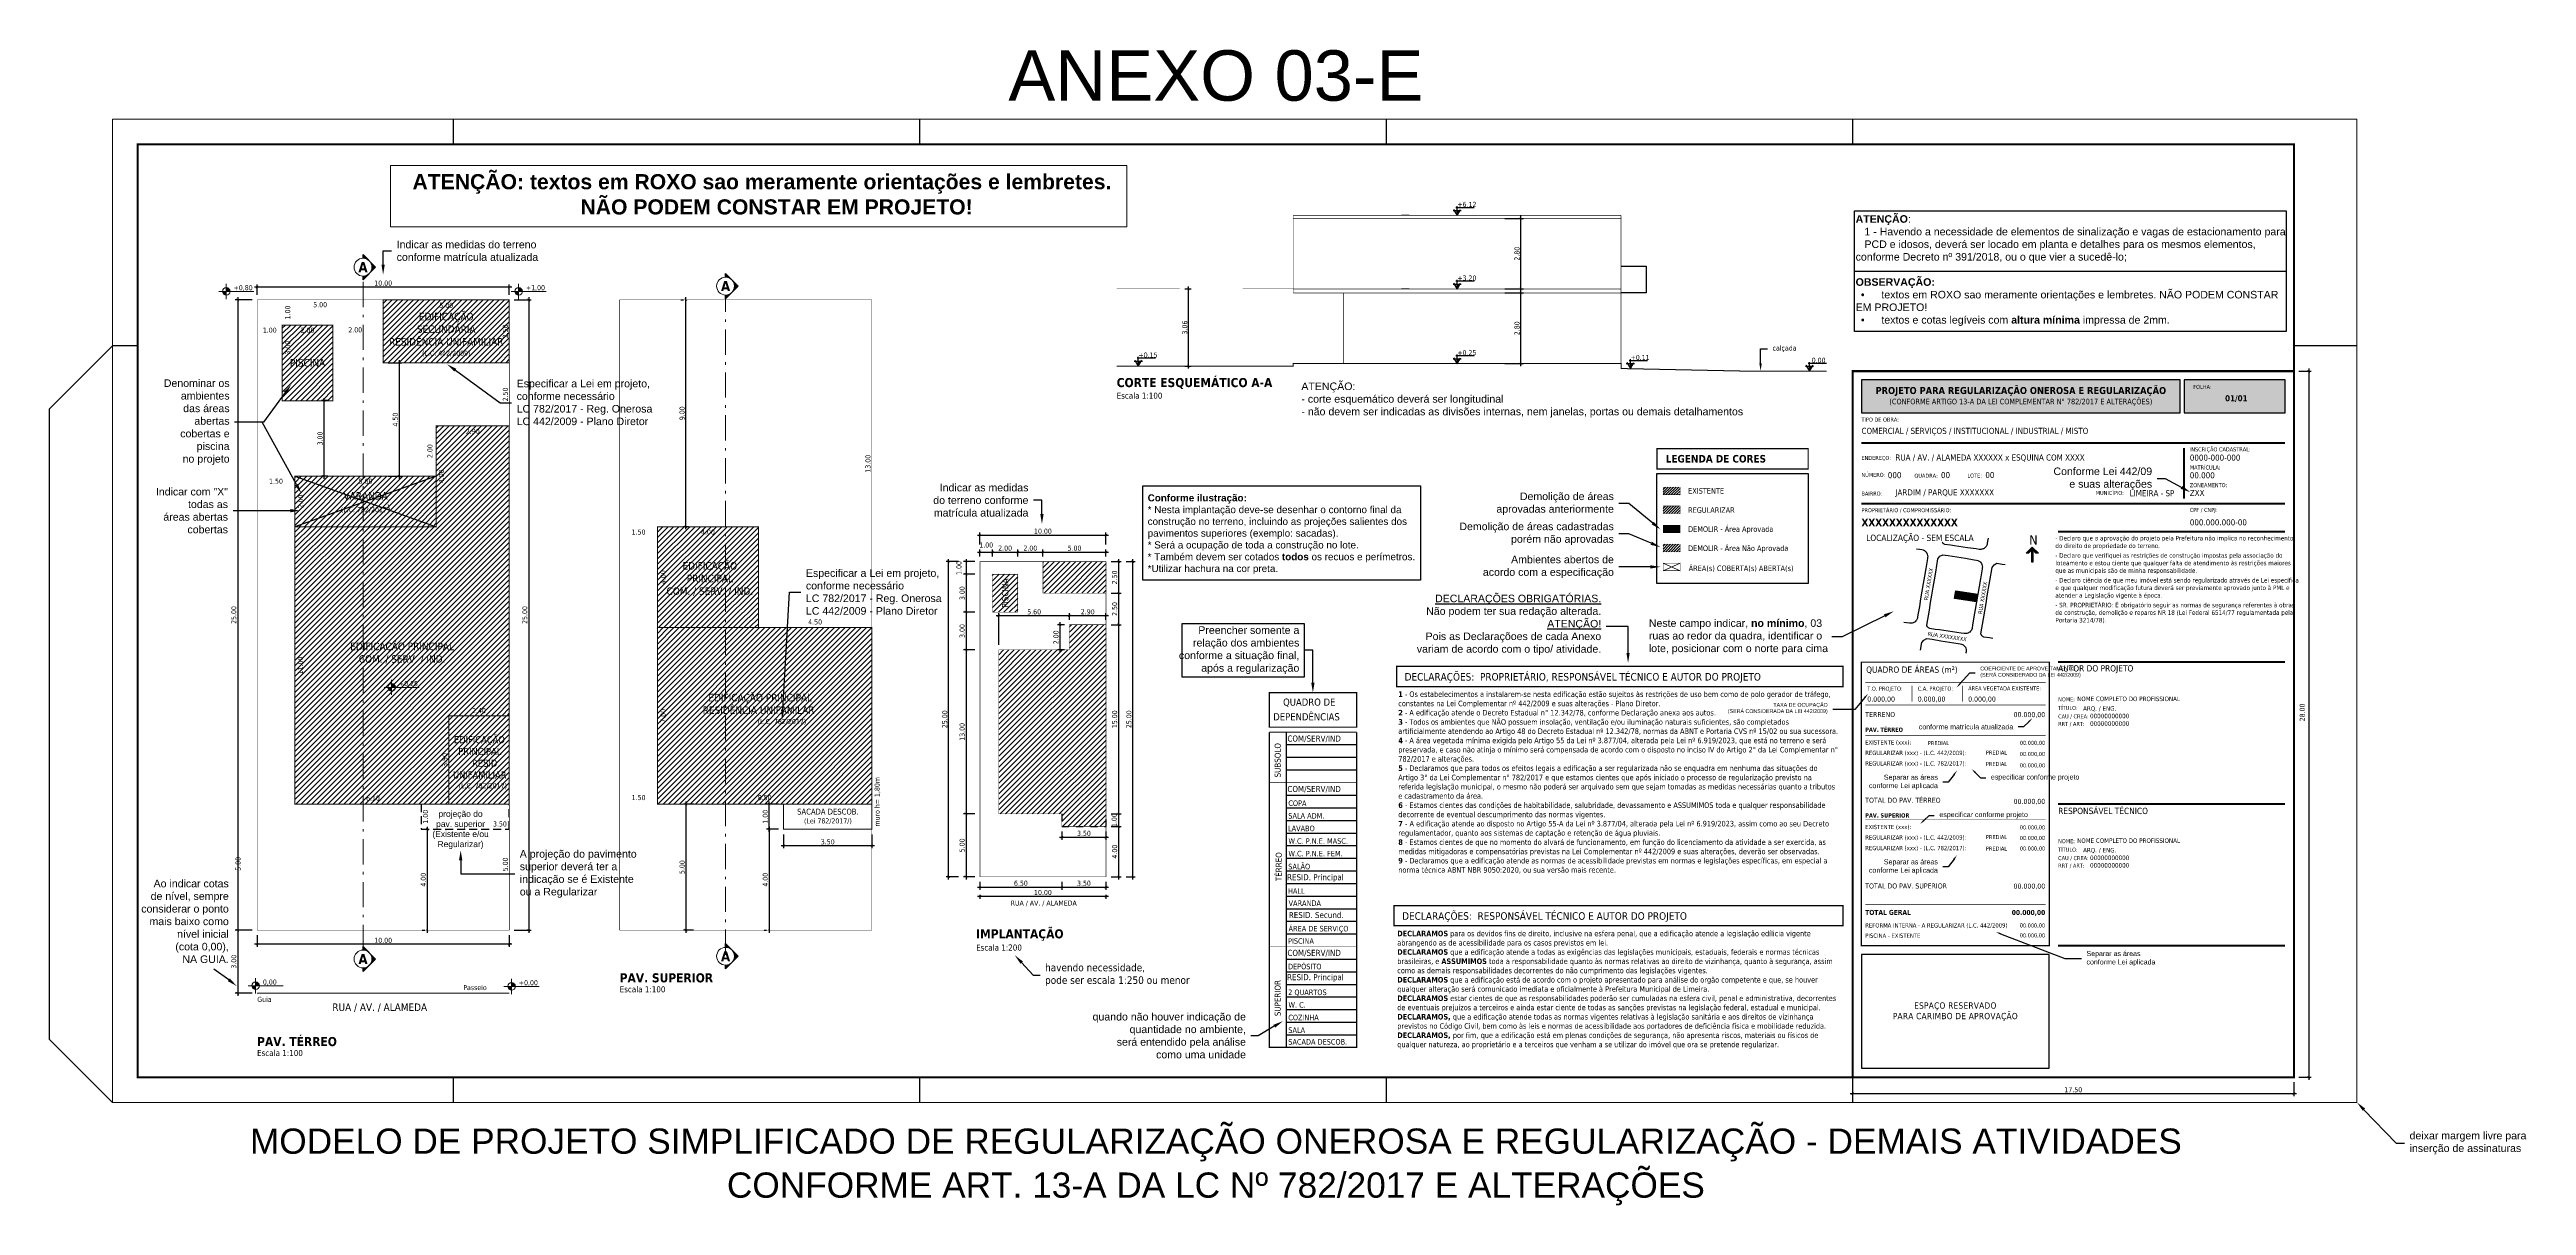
# Model space of a CAD drawing. Extents: x 1213.3 to 1311.5, y 1123.3 to 1169.2.
import ezdxf
from ezdxf import colors
from ezdxf.entities.mleader import LeaderData, LeaderLine
from ezdxf.enums import TextEntityAlignment as Align
from ezdxf.math import Vec2, Vec3

# ---------------------------------------------------------------- set-up
doc = ezdxf.new("R2010")
doc.units = 0
for name, pattern in [('DASHED', [19.05, 12.7, -6.35]), ('Linha Para Cortes', [1.6, 1, -0.3, 0, -0.3]), ('Tracejada', [0.564444, 0.282222, -0.282222])]:
    doc.linetypes.add(name, pattern=pattern)
doc.layers.add('NÃO MEXER', color=7, linetype='Continuous')
doc.layers.add('Observações - NÃO PLOTAR', color=200, linetype='Continuous', plot=False)
doc.styles.add('_arial decreto', font='arial.ttf')
doc.styles.add('_romans decreto', font='romans.shx', dxfattribs={"height": 1.6})
doc.styles.add('_tahoma decreto', font='tahoma.ttf')
doc.styles.add('MtX_Tahoma', font='tahomabd.ttf')
doc.styles.add('tahoma', font='tahoma.ttf')
doc.dimstyles.new('100 COM LINHAS DECRETO', dxfattribs={"dimtxt": 0.2, "dimasz": 0.1, "dimexe": 0.1, "dimexo": 0.2, "dimgap": 0.05, "dimtad": 1, "dimzin": 4, "dimdsep": 46, "dimtxsty": '_tahoma decreto', "dimblk": 'ARCHTICK', "dimcen": 2, "dimdle": 0.1, "dimazin": 0, "dimtfac": 1, "dimtofl": 0, "dimtmove": 2, "dimatfit": 3, "dimldrblk": 'OPEN30', "dimfxl": 1, "dimtolj": 1, "dimtzin": 0, "dimarcsym": 0})
doc.dimstyles.new('100 SEM LINHAS DECRETO', dxfattribs={"dimtxt": 0.2, "dimasz": 0.1, "dimexe": 0.1, "dimexo": 0.2, "dimgap": 0.05, "dimtad": 1, "dimzin": 4, "dimdsep": 46, "dimtxsty": '_tahoma decreto', "dimblk": 'ARCHTICK', "dimcen": 2, "dimdle": 0.1, "dimse1": 1, "dimse2": 1, "dimsd1": 1, "dimsd2": 1, "dimazin": 0, "dimtfac": 1, "dimtofl": 0, "dimtmove": 2, "dimatfit": 3, "dimldrblk": 'OPEN30', "dimfxl": 1, "dimtolj": 1, "dimtzin": 0, "dimarcsym": 0})
doc.dimstyles.new('200 COM LINHAS DECRETO', dxfattribs={"dimtxt": 0.2, "dimasz": 0.1, "dimexe": 0.1, "dimexo": 0.2, "dimgap": 0.05, "dimtad": 1, "dimlfac": 2, "dimzin": 4, "dimdsep": 46, "dimtxsty": '_tahoma decreto', "dimblk": 'ARCHTICK', "dimcen": 2, "dimdle": 0.1, "dimazin": 0, "dimtfac": 1, "dimtofl": 0, "dimtmove": 2, "dimatfit": 3, "dimldrblk": 'OPEN30', "dimfxl": 1, "dimtolj": 1, "dimtzin": 0, "dimarcsym": 0})
pattern_1 = [(45, (1250.16436, 1136.34296), (-0.106066, 0.106066), [])]

# ---------------------------------------------------------------- blocks, each defined once
blk = doc.blocks.new('_ArchTick')
at = {"color": 0, "linetype": 'ByBlock', "const_width": 0.15}
blk.add_lwpolyline([(-0.5, -0.5), (0.5, 0.5)], dxfattribs=at)
blk = doc.blocks.new('*D7')
at = {"color": 0, "lineweight": -2, "transparency": 16777216}
for p, q in [((1270.979, 1159.498), (1271.719, 1159.498)), ((1271.619, 1156.598), (1271.619, 1159.598)), ((1270.978, 1156.698), (1271.719, 1156.698))]:
    blk.add_line(p, q, dxfattribs=at)
at = {"layer": 'Defpoints', "color": 0, "ltscale": 2, "transparency": 16777216}
for p in [(1270.779, 1159.498), (1271.619, 1159.498), (1270.778, 1156.698)]:
    blk.add_point(p, dxfattribs=at)
at = {"color": 0, "lineweight": -2, "ltscale": 2, "transparency": 16777216, "xscale": 0.1, "yscale": 0.1, "zscale": 0.1}
for p, rotation in [((1271.619, 1159.498), 90), ((1271.619, 1156.698), 270)]:
    blk.add_blockref('_ArchTick', p, dxfattribs=dict(at, rotation=rotation))
at = {"color": 0, "ltscale": 2, "transparency": 16777216, "insert": (1271.464, 1158.098), "char_height": 0.2, "attachment_point": 5, "rotation": 90, "style": '_tahoma decreto'}
blk.add_mtext('\\A1;2.80', dxfattribs=at)
blk = doc.blocks.new('_Open30')
at = {"color": 0, "linetype": 'ByBlock', "lineweight": -2}
for p, q in [((-1, 0.27), (0, 0)), ((0, 0), (-1, -0.27)), ((0, 0), (-1, 0))]:
    blk.add_line(p, q, dxfattribs=at)
blk = doc.blocks.new('*D8')
at = {"color": 0, "lineweight": -2, "transparency": 16777216}
for p, q in [((1270.979, 1162.458), (1271.719, 1162.458)), ((1271.619, 1159.558), (1271.619, 1162.558)), ((1270.979, 1159.658), (1271.719, 1159.658))]:
    blk.add_line(p, q, dxfattribs=at)
at = {"layer": 'Defpoints', "color": 0, "ltscale": 2, "transparency": 16777216}
for p in [(1270.779, 1162.458), (1271.619, 1162.458), (1270.779, 1159.658)]:
    blk.add_point(p, dxfattribs=at)
at = {"color": 0, "lineweight": -2, "ltscale": 2, "transparency": 16777216, "xscale": 0.1, "yscale": 0.1, "zscale": 0.1}
for p, rotation in [((1271.619, 1162.458), 90), ((1271.619, 1159.658), 270)]:
    blk.add_blockref('_ArchTick', p, dxfattribs=dict(at, rotation=rotation))
at = {"color": 0, "ltscale": 2, "transparency": 16777216, "insert": (1271.464, 1161.058), "char_height": 0.2, "attachment_point": 5, "rotation": 90, "style": '_tahoma decreto'}
blk.add_mtext('\\A1;2.80', dxfattribs=at)
blk = doc.blocks.new('*D9')
at = {"color": 0, "lineweight": -2, "transparency": 16777216}
for p, q in [((1258.285, 1159.658), (1258.542, 1159.658)), ((1258.442, 1156.498), (1258.442, 1159.758)), ((1258.285, 1156.598), (1258.542, 1156.598))]:
    blk.add_line(p, q, dxfattribs=at)
at = {"layer": 'Defpoints', "color": 0, "ltscale": 2, "transparency": 16777216}
for p in [(1258.085, 1159.658), (1258.442, 1159.658), (1258.085, 1156.598)]:
    blk.add_point(p, dxfattribs=at)
at = {"color": 0, "lineweight": -2, "ltscale": 2, "transparency": 16777216, "xscale": 0.1, "yscale": 0.1, "zscale": 0.1}
for p, rotation in [((1258.442, 1159.658), 90), ((1258.442, 1156.598), 270)]:
    blk.add_blockref('_ArchTick', p, dxfattribs=dict(at, rotation=rotation))
at = {"color": 0, "ltscale": 2, "transparency": 16777216, "insert": (1258.288, 1158.128), "char_height": 0.2, "attachment_point": 5, "rotation": 90, "style": '_tahoma decreto'}
blk.add_mtext('\\A1;3.06', dxfattribs=at)
blk = doc.blocks.new('*D10')
at = {"color": 0, "lineweight": -2, "transparency": 16777216}
for p, q in [((1250.064, 1149.223), (1250.764, 1149.223)), ((1250.164, 1149.043), (1250.164, 1149.323)), ((1250.664, 1149.043), (1250.664, 1149.323))]:
    blk.add_line(p, q, dxfattribs=at)
at = {"layer": 'Defpoints', "color": 0, "ltscale": 2, "transparency": 16777216}
for p in [(1250.664, 1149.223), (1250.164, 1148.843), (1250.664, 1148.843)]:
    blk.add_point(p, dxfattribs=at)
at = {"color": 0, "lineweight": -2, "ltscale": 2, "transparency": 16777216, "xscale": 0.1, "yscale": 0.1, "zscale": 0.1, "rotation": 180}
blk.add_blockref('_ArchTick', (1250.164, 1149.223), dxfattribs=at)
at = {"color": 0, "lineweight": -2, "ltscale": 2, "transparency": 16777216, "xscale": 0.1, "yscale": 0.1, "zscale": 0.1}
blk.add_blockref('_ArchTick', (1250.664, 1149.223), dxfattribs=at)
at = {"color": 0, "ltscale": 2, "transparency": 16777216, "insert": (1250.414, 1149.502), "char_height": 0.2, "attachment_point": 5, "style": '_tahoma decreto'}
blk.add_mtext('\\A1;1.00', dxfattribs=at)
blk = doc.blocks.new('*D11')
at = {"color": 0, "lineweight": -2, "transparency": 16777216}
for p, q in [((1250.564, 1149.223), (1251.764, 1149.223)), ((1250.664, 1149.043), (1250.664, 1149.323)), ((1251.664, 1149.043), (1251.664, 1149.323))]:
    blk.add_line(p, q, dxfattribs=at)
at = {"layer": 'Defpoints', "color": 0, "ltscale": 2, "transparency": 16777216}
for p in [(1251.664, 1149.223), (1250.664, 1148.843), (1251.664, 1148.843)]:
    blk.add_point(p, dxfattribs=at)
at = {"color": 0, "lineweight": -2, "ltscale": 2, "transparency": 16777216, "xscale": 0.1, "yscale": 0.1, "zscale": 0.1, "rotation": 180}
blk.add_blockref('_ArchTick', (1250.664, 1149.223), dxfattribs=at)
at = {"color": 0, "lineweight": -2, "ltscale": 2, "transparency": 16777216, "xscale": 0.1, "yscale": 0.1, "zscale": 0.1}
blk.add_blockref('_ArchTick', (1251.664, 1149.223), dxfattribs=at)
at = {"color": 0, "ltscale": 2, "transparency": 16777216, "insert": (1251.164, 1149.378), "char_height": 0.2, "attachment_point": 5, "style": '_tahoma decreto'}
blk.add_mtext('\\A1;2.00', dxfattribs=at)
blk = doc.blocks.new('*D12')
at = {"color": 0, "lineweight": -2, "transparency": 16777216}
for p, q in [((1251.564, 1149.223), (1252.764, 1149.223)), ((1251.664, 1149.043), (1251.664, 1149.323)), ((1252.664, 1149.043), (1252.664, 1149.323))]:
    blk.add_line(p, q, dxfattribs=at)
at = {"layer": 'Defpoints', "color": 0, "ltscale": 2, "transparency": 16777216}
for p in [(1252.664, 1149.223), (1251.664, 1148.843), (1252.664, 1148.843)]:
    blk.add_point(p, dxfattribs=at)
at = {"color": 0, "lineweight": -2, "ltscale": 2, "transparency": 16777216, "xscale": 0.1, "yscale": 0.1, "zscale": 0.1, "rotation": 180}
blk.add_blockref('_ArchTick', (1251.664, 1149.223), dxfattribs=at)
at = {"color": 0, "lineweight": -2, "ltscale": 2, "transparency": 16777216, "xscale": 0.1, "yscale": 0.1, "zscale": 0.1}
blk.add_blockref('_ArchTick', (1252.664, 1149.223), dxfattribs=at)
at = {"color": 0, "ltscale": 2, "transparency": 16777216, "insert": (1252.164, 1149.378), "char_height": 0.2, "attachment_point": 5, "style": '_tahoma decreto'}
blk.add_mtext('\\A1;2.00', dxfattribs=at)
blk = doc.blocks.new('*D13')
at = {"color": 0, "lineweight": -2, "transparency": 16777216}
for p, q in [((1252.564, 1149.223), (1255.264, 1149.223)), ((1252.664, 1149.043), (1252.664, 1149.323)), ((1255.164, 1149.043), (1255.164, 1149.323))]:
    blk.add_line(p, q, dxfattribs=at)
at = {"layer": 'Defpoints', "color": 0, "ltscale": 2, "transparency": 16777216}
for p in [(1255.164, 1149.223), (1252.664, 1148.843), (1255.164, 1148.843)]:
    blk.add_point(p, dxfattribs=at)
at = {"color": 0, "lineweight": -2, "ltscale": 2, "transparency": 16777216, "xscale": 0.1, "yscale": 0.1, "zscale": 0.1, "rotation": 180}
blk.add_blockref('_ArchTick', (1252.664, 1149.223), dxfattribs=at)
at = {"color": 0, "lineweight": -2, "ltscale": 2, "transparency": 16777216, "xscale": 0.1, "yscale": 0.1, "zscale": 0.1}
blk.add_blockref('_ArchTick', (1255.164, 1149.223), dxfattribs=at)
at = {"color": 0, "ltscale": 2, "transparency": 16777216, "insert": (1253.914, 1149.377), "char_height": 0.2, "attachment_point": 5, "style": '_tahoma decreto'}
blk.add_mtext('\\A1;5.00', dxfattribs=at)
blk = doc.blocks.new('*D14')
at = {"color": 0, "lineweight": -2, "transparency": 16777216}
for p, q in [((1250.064, 1149.896), (1255.264, 1149.896)), ((1250.164, 1149.523), (1250.164, 1149.996)), ((1255.164, 1149.523), (1255.164, 1149.996))]:
    blk.add_line(p, q, dxfattribs=at)
at = {"layer": 'Defpoints', "color": 0, "ltscale": 2, "transparency": 16777216}
for p in [(1250.164, 1149.323), (1255.164, 1149.896), (1255.164, 1149.323)]:
    blk.add_point(p, dxfattribs=at)
at = {"color": 0, "lineweight": -2, "ltscale": 2, "transparency": 16777216, "xscale": 0.1, "yscale": 0.1, "zscale": 0.1, "rotation": 180}
blk.add_blockref('_ArchTick', (1250.164, 1149.896), dxfattribs=at)
at = {"color": 0, "lineweight": -2, "ltscale": 2, "transparency": 16777216, "xscale": 0.1, "yscale": 0.1, "zscale": 0.1}
blk.add_blockref('_ArchTick', (1255.164, 1149.896), dxfattribs=at)
at = {"color": 0, "ltscale": 2, "transparency": 16777216, "insert": (1252.664, 1150.05), "char_height": 0.2, "attachment_point": 5, "style": '_tahoma decreto'}
blk.add_mtext('\\A1;10.00', dxfattribs=at)
blk = doc.blocks.new('*D15')
at = {"color": 0, "lineweight": -2, "transparency": 16777216}
for p, q in [((1255.364, 1148.843), (1255.761, 1148.843)), ((1255.661, 1148.943), (1255.661, 1147.493)), ((1255.364, 1147.593), (1255.761, 1147.593))]:
    blk.add_line(p, q, dxfattribs=at)
at = {"layer": 'Defpoints', "color": 0, "ltscale": 2, "transparency": 16777216}
for p in [(1255.164, 1148.843), (1255.164, 1147.593), (1255.661, 1147.593)]:
    blk.add_point(p, dxfattribs=at)
at = {"color": 0, "lineweight": -2, "ltscale": 2, "transparency": 16777216, "xscale": 0.1, "yscale": 0.1, "zscale": 0.1}
for p, rotation in [((1255.661, 1148.843), 90), ((1255.661, 1147.593), 270)]:
    blk.add_blockref('_ArchTick', p, dxfattribs=dict(at, rotation=rotation))
at = {"color": 0, "ltscale": 2, "transparency": 16777216, "insert": (1255.507, 1148.218), "char_height": 0.2, "attachment_point": 5, "rotation": 90, "style": '_tahoma decreto'}
blk.add_mtext('\\A1;2.50', dxfattribs=at)
blk = doc.blocks.new('*D16')
at = {"color": 0, "lineweight": -2, "transparency": 16777216}
for p, q in [((1255.364, 1147.593), (1255.761, 1147.593)), ((1255.661, 1147.693), (1255.661, 1146.242)), ((1255.364, 1146.342), (1255.761, 1146.342))]:
    blk.add_line(p, q, dxfattribs=at)
at = {"layer": 'Defpoints', "color": 0, "ltscale": 2, "transparency": 16777216}
for p in [(1255.164, 1147.593), (1255.164, 1146.342), (1255.661, 1146.342)]:
    blk.add_point(p, dxfattribs=at)
at = {"color": 0, "lineweight": -2, "ltscale": 2, "transparency": 16777216, "xscale": 0.1, "yscale": 0.1, "zscale": 0.1}
for p, rotation in [((1255.661, 1147.593), 90), ((1255.661, 1146.342), 270)]:
    blk.add_blockref('_ArchTick', p, dxfattribs=dict(at, rotation=rotation))
at = {"color": 0, "ltscale": 2, "transparency": 16777216, "insert": (1255.507, 1146.967), "char_height": 0.2, "attachment_point": 5, "rotation": 90, "style": '_tahoma decreto'}
blk.add_mtext('\\A1;2.50', dxfattribs=at)
blk = doc.blocks.new('*D17')
at = {"color": 0, "lineweight": -2, "transparency": 16777216}
for p, q in [((1255.364, 1146.342), (1255.761, 1146.342)), ((1255.661, 1146.442), (1255.661, 1138.743)), ((1255.364, 1138.843), (1255.761, 1138.843))]:
    blk.add_line(p, q, dxfattribs=at)
at = {"layer": 'Defpoints', "color": 0, "ltscale": 2, "transparency": 16777216}
for p in [(1255.164, 1146.342), (1255.164, 1138.843), (1255.661, 1138.843)]:
    blk.add_point(p, dxfattribs=at)
at = {"color": 0, "lineweight": -2, "ltscale": 2, "transparency": 16777216, "xscale": 0.1, "yscale": 0.1, "zscale": 0.1}
for p, rotation in [((1255.661, 1146.342), 90), ((1255.661, 1138.843), 270)]:
    blk.add_blockref('_ArchTick', p, dxfattribs=dict(at, rotation=rotation))
at = {"color": 0, "ltscale": 2, "transparency": 16777216, "insert": (1255.507, 1142.592), "char_height": 0.2, "attachment_point": 5, "rotation": 90, "style": '_tahoma decreto'}
blk.add_mtext('\\A1;15.00', dxfattribs=at)
blk = doc.blocks.new('*D18')
at = {"color": 0, "lineweight": -2, "transparency": 16777216}
for p, q in [((1255.961, 1148.843), (1256.326, 1148.843)), ((1256.226, 1136.243), (1256.226, 1148.943)), ((1255.961, 1136.343), (1256.326, 1136.343))]:
    blk.add_line(p, q, dxfattribs=at)
at = {"layer": 'Defpoints', "color": 0, "ltscale": 2, "transparency": 16777216}
for p in [(1255.761, 1148.843), (1256.226, 1148.843), (1255.761, 1136.343)]:
    blk.add_point(p, dxfattribs=at)
at = {"color": 0, "lineweight": -2, "ltscale": 2, "transparency": 16777216, "xscale": 0.1, "yscale": 0.1, "zscale": 0.1}
for p, rotation in [((1256.226, 1148.843), 90), ((1256.226, 1136.343), 270)]:
    blk.add_blockref('_ArchTick', p, dxfattribs=dict(at, rotation=rotation))
at = {"color": 0, "ltscale": 2, "transparency": 16777216, "insert": (1256.072, 1142.593), "char_height": 0.2, "attachment_point": 5, "rotation": 90, "style": '_tahoma decreto'}
blk.add_mtext('\\A1;25.00', dxfattribs=at)
blk = doc.blocks.new('*D19')
at = {"color": 0, "lineweight": -2, "transparency": 16777216}
for p, q in [((1249.964, 1148.843), (1249.513, 1148.843)), ((1249.964, 1148.343), (1249.513, 1148.343)), ((1249.613, 1148.943), (1249.613, 1148.243))]:
    blk.add_line(p, q, dxfattribs=at)
at = {"layer": 'Defpoints', "color": 0, "ltscale": 2, "transparency": 16777216}
for p in [(1249.613, 1148.343), (1250.164, 1148.843), (1250.164, 1148.343)]:
    blk.add_point(p, dxfattribs=at)
at = {"color": 0, "lineweight": -2, "ltscale": 2, "transparency": 16777216, "xscale": 0.1, "yscale": 0.1, "zscale": 0.1}
for p, rotation in [((1249.613, 1148.843), 90), ((1249.613, 1148.343), 270)]:
    blk.add_blockref('_ArchTick', p, dxfattribs=dict(at, rotation=rotation))
at = {"color": 0, "ltscale": 2, "transparency": 16777216, "insert": (1249.334, 1148.593), "char_height": 0.2, "attachment_point": 5, "rotation": 90, "style": '_tahoma decreto'}
blk.add_mtext('\\A1;1.00', dxfattribs=at)
blk = doc.blocks.new('*D20')
at = {"color": 0, "lineweight": -2, "transparency": 16777216}
for p, q in [((1249.964, 1148.343), (1249.513, 1148.343)), ((1249.613, 1148.443), (1249.613, 1146.743)), ((1249.964, 1146.843), (1249.513, 1146.843))]:
    blk.add_line(p, q, dxfattribs=at)
at = {"layer": 'Defpoints', "color": 0, "ltscale": 2, "transparency": 16777216}
for p in [(1250.164, 1148.343), (1249.613, 1146.843), (1250.164, 1146.843)]:
    blk.add_point(p, dxfattribs=at)
at = {"color": 0, "lineweight": -2, "ltscale": 2, "transparency": 16777216, "xscale": 0.1, "yscale": 0.1, "zscale": 0.1}
for p, rotation in [((1249.613, 1148.343), 90), ((1249.613, 1146.843), 270)]:
    blk.add_blockref('_ArchTick', p, dxfattribs=dict(at, rotation=rotation))
at = {"color": 0, "ltscale": 2, "transparency": 16777216, "insert": (1249.459, 1147.593), "char_height": 0.2, "attachment_point": 5, "rotation": 90, "style": '_tahoma decreto'}
blk.add_mtext('\\A1;3.00', dxfattribs=at)
blk = doc.blocks.new('*D21')
at = {"color": 0, "lineweight": -2, "transparency": 16777216}
for p, q in [((1249.964, 1146.843), (1249.513, 1146.843)), ((1249.613, 1146.943), (1249.613, 1145.243)), ((1249.964, 1145.343), (1249.513, 1145.343))]:
    blk.add_line(p, q, dxfattribs=at)
at = {"layer": 'Defpoints', "color": 0, "ltscale": 2, "transparency": 16777216}
for p in [(1250.164, 1146.843), (1249.613, 1145.343), (1250.164, 1145.343)]:
    blk.add_point(p, dxfattribs=at)
at = {"color": 0, "lineweight": -2, "ltscale": 2, "transparency": 16777216, "xscale": 0.1, "yscale": 0.1, "zscale": 0.1}
for p, rotation in [((1249.613, 1146.843), 90), ((1249.613, 1145.343), 270)]:
    blk.add_blockref('_ArchTick', p, dxfattribs=dict(at, rotation=rotation))
at = {"color": 0, "ltscale": 2, "transparency": 16777216, "insert": (1249.459, 1146.093), "char_height": 0.2, "attachment_point": 5, "rotation": 90, "style": '_tahoma decreto'}
blk.add_mtext('\\A1;3.00', dxfattribs=at)
blk = doc.blocks.new('*D22')
at = {"color": 0, "lineweight": -2, "transparency": 16777216}
for p, q in [((1249.964, 1145.343), (1249.513, 1145.343)), ((1249.613, 1145.443), (1249.613, 1138.743)), ((1249.964, 1138.843), (1249.513, 1138.843))]:
    blk.add_line(p, q, dxfattribs=at)
at = {"layer": 'Defpoints', "color": 0, "ltscale": 2, "transparency": 16777216}
for p in [(1250.164, 1145.343), (1249.613, 1138.843), (1250.164, 1138.843)]:
    blk.add_point(p, dxfattribs=at)
at = {"color": 0, "lineweight": -2, "ltscale": 2, "transparency": 16777216, "xscale": 0.1, "yscale": 0.1, "zscale": 0.1}
for p, rotation in [((1249.613, 1145.343), 90), ((1249.613, 1138.843), 270)]:
    blk.add_blockref('_ArchTick', p, dxfattribs=dict(at, rotation=rotation))
at = {"color": 0, "ltscale": 2, "transparency": 16777216, "insert": (1249.459, 1142.093), "char_height": 0.2, "attachment_point": 5, "rotation": 90, "style": '_tahoma decreto'}
blk.add_mtext('\\A1;13.00', dxfattribs=at)
blk = doc.blocks.new('*D23')
at = {"color": 0, "lineweight": -2, "transparency": 16777216}
for p, q in [((1249.964, 1138.843), (1249.513, 1138.843)), ((1249.613, 1138.943), (1249.613, 1136.243)), ((1249.964, 1136.343), (1249.513, 1136.343))]:
    blk.add_line(p, q, dxfattribs=at)
at = {"layer": 'Defpoints', "color": 0, "ltscale": 2, "transparency": 16777216}
for p in [(1250.164, 1138.843), (1249.613, 1136.343), (1250.164, 1136.343)]:
    blk.add_point(p, dxfattribs=at)
at = {"color": 0, "lineweight": -2, "ltscale": 2, "transparency": 16777216, "xscale": 0.1, "yscale": 0.1, "zscale": 0.1}
for p, rotation in [((1249.613, 1138.843), 90), ((1249.613, 1136.343), 270)]:
    blk.add_blockref('_ArchTick', p, dxfattribs=dict(at, rotation=rotation))
at = {"color": 0, "ltscale": 2, "transparency": 16777216, "insert": (1249.459, 1137.593), "char_height": 0.2, "attachment_point": 5, "rotation": 90, "style": '_tahoma decreto'}
blk.add_mtext('\\A1;5.00', dxfattribs=at)
blk = doc.blocks.new('*D24')
at = {"color": 0, "lineweight": -2, "transparency": 16777216}
for p, q in [((1249.313, 1148.843), (1248.823, 1148.843)), ((1248.923, 1136.243), (1248.923, 1148.943)), ((1249.313, 1136.343), (1248.823, 1136.343))]:
    blk.add_line(p, q, dxfattribs=at)
at = {"layer": 'Defpoints', "color": 0, "ltscale": 2, "transparency": 16777216}
for p in [(1248.923, 1148.843), (1249.513, 1148.843), (1249.513, 1136.343)]:
    blk.add_point(p, dxfattribs=at)
at = {"color": 0, "lineweight": -2, "ltscale": 2, "transparency": 16777216, "xscale": 0.1, "yscale": 0.1, "zscale": 0.1}
for p, rotation in [((1248.923, 1148.843), 90), ((1248.923, 1136.343), 270)]:
    blk.add_blockref('_ArchTick', p, dxfattribs=dict(at, rotation=rotation))
at = {"color": 0, "ltscale": 2, "transparency": 16777216, "insert": (1248.769, 1142.593), "char_height": 0.2, "attachment_point": 5, "rotation": 90, "style": '_tahoma decreto'}
blk.add_mtext('\\A1;25.00', dxfattribs=at)
blk = doc.blocks.new('*D25')
at = {"color": 0, "lineweight": -2, "transparency": 16777216}
for p, q in [((1255.264, 1146.698), (1253.616, 1146.698)), ((1253.716, 1146.542), (1253.716, 1146.798)), ((1255.164, 1146.542), (1255.164, 1146.798))]:
    blk.add_line(p, q, dxfattribs=at)
at = {"layer": 'Defpoints', "color": 0, "ltscale": 2, "transparency": 16777216}
for p in [(1253.716, 1146.698), (1253.716, 1146.342), (1255.164, 1146.342)]:
    blk.add_point(p, dxfattribs=at)
at = {"color": 0, "lineweight": -2, "ltscale": 2, "transparency": 16777216, "xscale": 0.1, "yscale": 0.1, "zscale": 0.1, "rotation": 180}
blk.add_blockref('_ArchTick', (1253.716, 1146.698), dxfattribs=at)
at = {"color": 0, "lineweight": -2, "ltscale": 2, "transparency": 16777216, "xscale": 0.1, "yscale": 0.1, "zscale": 0.1}
blk.add_blockref('_ArchTick', (1255.164, 1146.698), dxfattribs=at)
at = {"color": 0, "ltscale": 2, "transparency": 16777216, "insert": (1254.44, 1146.852), "char_height": 0.2, "attachment_point": 5, "style": '_tahoma decreto'}
blk.add_mtext('\\A1;2.90', dxfattribs=at)
blk = doc.blocks.new('*D26')
at = {"color": 0, "lineweight": -2, "transparency": 16777216}
for p, q in [((1253.516, 1146.342), (1253.236, 1146.342)), ((1253.336, 1146.442), (1253.336, 1145.243)), ((1253.516, 1145.343), (1253.236, 1145.343))]:
    blk.add_line(p, q, dxfattribs=at)
at = {"layer": 'Defpoints', "color": 0, "ltscale": 2, "transparency": 16777216}
for p in [(1253.716, 1146.342), (1253.336, 1145.343), (1253.716, 1145.343)]:
    blk.add_point(p, dxfattribs=at)
at = {"color": 0, "lineweight": -2, "ltscale": 2, "transparency": 16777216, "xscale": 0.1, "yscale": 0.1, "zscale": 0.1}
for p, rotation in [((1253.336, 1146.342), 90), ((1253.336, 1145.343), 270)]:
    blk.add_blockref('_ArchTick', p, dxfattribs=dict(at, rotation=rotation))
at = {"color": 0, "ltscale": 2, "transparency": 16777216, "insert": (1253.182, 1145.842), "char_height": 0.2, "attachment_point": 5, "rotation": 90, "style": '_tahoma decreto'}
blk.add_mtext('\\A1;2.00', dxfattribs=at)
blk = doc.blocks.new('*D27')
at = {"color": 0, "lineweight": -2, "transparency": 16777216}
for p, q in [((1253.816, 1146.698), (1250.814, 1146.698)), ((1250.914, 1145.543), (1250.914, 1146.798)), ((1253.716, 1146.542), (1253.716, 1146.798))]:
    blk.add_line(p, q, dxfattribs=at)
at = {"layer": 'Defpoints', "color": 0, "ltscale": 2, "transparency": 16777216}
for p in [(1250.914, 1146.698), (1253.716, 1146.342), (1250.914, 1145.343)]:
    blk.add_point(p, dxfattribs=at)
at = {"color": 0, "lineweight": -2, "ltscale": 2, "transparency": 16777216, "xscale": 0.1, "yscale": 0.1, "zscale": 0.1, "rotation": 180}
blk.add_blockref('_ArchTick', (1250.914, 1146.698), dxfattribs=at)
at = {"color": 0, "lineweight": -2, "ltscale": 2, "transparency": 16777216, "xscale": 0.1, "yscale": 0.1, "zscale": 0.1}
blk.add_blockref('_ArchTick', (1253.716, 1146.698), dxfattribs=at)
at = {"color": 0, "ltscale": 2, "transparency": 16777216, "insert": (1252.315, 1146.852), "char_height": 0.2, "attachment_point": 5, "style": '_tahoma decreto'}
blk.add_mtext('\\A1;5.60', dxfattribs=at)
blk = doc.blocks.new('*D28')
at = {"color": 0, "lineweight": -2, "transparency": 16777216}
for p, q in [((1253.314, 1137.914), (1255.264, 1137.914)), ((1253.414, 1138.143), (1253.414, 1137.814)), ((1255.164, 1138.143), (1255.164, 1137.814))]:
    blk.add_line(p, q, dxfattribs=at)
at = {"layer": 'Defpoints', "color": 0, "ltscale": 2, "transparency": 16777216}
for p in [(1253.414, 1138.343), (1255.164, 1138.343), (1255.164, 1137.914)]:
    blk.add_point(p, dxfattribs=at)
at = {"color": 0, "lineweight": -2, "ltscale": 2, "transparency": 16777216, "xscale": 0.1, "yscale": 0.1, "zscale": 0.1, "rotation": 180}
blk.add_blockref('_ArchTick', (1253.414, 1137.914), dxfattribs=at)
at = {"color": 0, "lineweight": -2, "ltscale": 2, "transparency": 16777216, "xscale": 0.1, "yscale": 0.1, "zscale": 0.1}
blk.add_blockref('_ArchTick', (1255.164, 1137.914), dxfattribs=at)
at = {"color": 0, "ltscale": 2, "transparency": 16777216, "insert": (1254.289, 1138.068), "char_height": 0.2, "attachment_point": 5, "style": '_tahoma decreto'}
blk.add_mtext('\\A1;3.50', dxfattribs=at)
blk = doc.blocks.new('*D29')
at = {"color": 0, "lineweight": -2, "transparency": 16777216}
for p, q in [((1255.364, 1138.843), (1255.761, 1138.843)), ((1255.661, 1138.943), (1255.661, 1138.243)), ((1255.364, 1138.343), (1255.761, 1138.343))]:
    blk.add_line(p, q, dxfattribs=at)
at = {"layer": 'Defpoints', "color": 0, "ltscale": 2, "transparency": 16777216}
for p in [(1255.164, 1138.843), (1255.164, 1138.343), (1255.661, 1138.343)]:
    blk.add_point(p, dxfattribs=at)
at = {"color": 0, "lineweight": -2, "ltscale": 2, "transparency": 16777216, "xscale": 0.1, "yscale": 0.1, "zscale": 0.1}
for p, rotation in [((1255.661, 1138.843), 90), ((1255.661, 1138.343), 270)]:
    blk.add_blockref('_ArchTick', p, dxfattribs=dict(at, rotation=rotation))
at = {"color": 0, "ltscale": 2, "transparency": 16777216, "insert": (1255.489, 1138.593), "char_height": 0.2, "attachment_point": 5, "rotation": 90, "style": '_tahoma decreto'}
blk.add_mtext('\\A1;1.00', dxfattribs=at)
blk = doc.blocks.new('*D30')
at = {"color": 0, "lineweight": -2, "transparency": 16777216}
for p, q in [((1255.661, 1138.443), (1255.661, 1136.243)), ((1255.364, 1138.343), (1255.761, 1138.343)), ((1255.364, 1136.343), (1255.761, 1136.343))]:
    blk.add_line(p, q, dxfattribs=at)
at = {"layer": 'Defpoints', "color": 0, "ltscale": 2, "transparency": 16777216}
for p in [(1255.164, 1138.343), (1255.164, 1136.343), (1255.661, 1136.343)]:
    blk.add_point(p, dxfattribs=at)
at = {"color": 0, "lineweight": -2, "ltscale": 2, "transparency": 16777216, "xscale": 0.1, "yscale": 0.1, "zscale": 0.1}
for p, rotation in [((1255.661, 1138.343), 90), ((1255.661, 1136.343), 270)]:
    blk.add_blockref('_ArchTick', p, dxfattribs=dict(at, rotation=rotation))
at = {"color": 0, "ltscale": 2, "transparency": 16777216, "insert": (1255.507, 1137.343), "char_height": 0.2, "attachment_point": 5, "rotation": 90, "style": '_tahoma decreto'}
blk.add_mtext('\\A1;4.00', dxfattribs=at)
blk = doc.blocks.new('*D31')
at = {"color": 0, "lineweight": -2, "transparency": 16777216}
for p, q in [((1250.064, 1135.934), (1253.514, 1135.934)), ((1250.164, 1136.143), (1250.164, 1135.834)), ((1253.414, 1136.143), (1253.414, 1135.834))]:
    blk.add_line(p, q, dxfattribs=at)
at = {"layer": 'Defpoints', "color": 0, "ltscale": 2, "transparency": 16777216}
for p in [(1250.164, 1136.343), (1253.414, 1136.343), (1253.414, 1135.934)]:
    blk.add_point(p, dxfattribs=at)
at = {"color": 0, "lineweight": -2, "ltscale": 2, "transparency": 16777216, "xscale": 0.1, "yscale": 0.1, "zscale": 0.1, "rotation": 180}
blk.add_blockref('_ArchTick', (1250.164, 1135.934), dxfattribs=at)
at = {"color": 0, "lineweight": -2, "ltscale": 2, "transparency": 16777216, "xscale": 0.1, "yscale": 0.1, "zscale": 0.1}
blk.add_blockref('_ArchTick', (1253.414, 1135.934), dxfattribs=at)
at = {"color": 0, "ltscale": 2, "transparency": 16777216, "insert": (1251.789, 1136.088), "char_height": 0.2, "attachment_point": 5, "style": '_tahoma decreto'}
blk.add_mtext('\\A1;6.50', dxfattribs=at)
blk = doc.blocks.new('*D32')
at = {"color": 0, "lineweight": -2, "transparency": 16777216}
for p, q in [((1253.314, 1135.934), (1255.264, 1135.934)), ((1253.414, 1136.143), (1253.414, 1135.834)), ((1255.164, 1136.143), (1255.164, 1135.834))]:
    blk.add_line(p, q, dxfattribs=at)
at = {"layer": 'Defpoints', "color": 0, "ltscale": 2, "transparency": 16777216}
for p in [(1253.414, 1136.343), (1255.164, 1136.343), (1255.164, 1135.934)]:
    blk.add_point(p, dxfattribs=at)
at = {"color": 0, "lineweight": -2, "ltscale": 2, "transparency": 16777216, "xscale": 0.1, "yscale": 0.1, "zscale": 0.1, "rotation": 180}
blk.add_blockref('_ArchTick', (1253.414, 1135.934), dxfattribs=at)
at = {"color": 0, "lineweight": -2, "ltscale": 2, "transparency": 16777216, "xscale": 0.1, "yscale": 0.1, "zscale": 0.1}
blk.add_blockref('_ArchTick', (1255.164, 1135.934), dxfattribs=at)
at = {"color": 0, "ltscale": 2, "transparency": 16777216, "insert": (1254.289, 1136.088), "char_height": 0.2, "attachment_point": 5, "style": '_tahoma decreto'}
blk.add_mtext('\\A1;3.50', dxfattribs=at)
blk = doc.blocks.new('*D33')
at = {"color": 0, "lineweight": -2, "transparency": 16777216}
for p, q in [((1255.264, 1135.568), (1250.064, 1135.568)), ((1250.164, 1135.634), (1250.164, 1135.468)), ((1255.164, 1135.634), (1255.164, 1135.468))]:
    blk.add_line(p, q, dxfattribs=at)
at = {"layer": 'Defpoints', "color": 0, "ltscale": 2, "transparency": 16777216}
for p in [(1250.164, 1135.834), (1250.164, 1135.568), (1255.164, 1135.834)]:
    blk.add_point(p, dxfattribs=at)
at = {"color": 0, "lineweight": -2, "ltscale": 2, "transparency": 16777216, "xscale": 0.1, "yscale": 0.1, "zscale": 0.1, "rotation": 180}
blk.add_blockref('_ArchTick', (1250.164, 1135.568), dxfattribs=at)
at = {"color": 0, "lineweight": -2, "ltscale": 2, "transparency": 16777216, "xscale": 0.1, "yscale": 0.1, "zscale": 0.1}
blk.add_blockref('_ArchTick', (1255.164, 1135.568), dxfattribs=at)
at = {"color": 0, "ltscale": 2, "transparency": 16777216, "insert": (1252.664, 1135.722), "char_height": 0.2, "attachment_point": 5, "style": '_tahoma decreto'}
blk.add_mtext('\\A1;10.00', dxfattribs=at)
blk = doc.blocks.new('*D34')
at = {"color": 0, "lineweight": -2, "transparency": 16777216}
for p, q in [((1221.402, 1159.736), (1231.602, 1159.736)), ((1221.502, 1159.428), (1221.502, 1159.836)), ((1231.502, 1159.428), (1231.502, 1159.836))]:
    blk.add_line(p, q, dxfattribs=at)
at = {"layer": 'Defpoints', "color": 0, "ltscale": 2, "transparency": 16777216}
for p in [(1221.502, 1159.228), (1231.502, 1159.736), (1231.502, 1159.228)]:
    blk.add_point(p, dxfattribs=at)
at = {"color": 0, "lineweight": -2, "ltscale": 2, "transparency": 16777216, "xscale": 0.1, "yscale": 0.1, "zscale": 0.1, "rotation": 180}
blk.add_blockref('_ArchTick', (1221.502, 1159.736), dxfattribs=at)
at = {"color": 0, "lineweight": -2, "ltscale": 2, "transparency": 16777216, "xscale": 0.1, "yscale": 0.1, "zscale": 0.1}
blk.add_blockref('_ArchTick', (1231.502, 1159.736), dxfattribs=at)
at = {"color": 0, "ltscale": 2, "transparency": 16777216, "insert": (1226.502, 1159.89), "char_height": 0.2, "attachment_point": 5, "style": '_tahoma decreto'}
blk.add_mtext('\\A1;10.00', dxfattribs=at)
blk = doc.blocks.new('*D35')
at = {"color": 0, "lineweight": -2, "transparency": 16777216}
for p, q in [((1221.302, 1159.228), (1220.632, 1159.228)), ((1220.732, 1159.328), (1220.732, 1134.128)), ((1221.302, 1134.228), (1220.632, 1134.228))]:
    blk.add_line(p, q, dxfattribs=at)
at = {"layer": 'Defpoints', "color": 0, "ltscale": 2, "transparency": 16777216}
for p in [(1221.502, 1159.228), (1220.732, 1134.228), (1221.502, 1134.228)]:
    blk.add_point(p, dxfattribs=at)
at = {"color": 0, "lineweight": -2, "ltscale": 2, "transparency": 16777216, "xscale": 0.1, "yscale": 0.1, "zscale": 0.1}
for p, rotation in [((1220.732, 1159.228), 90), ((1220.732, 1134.228), 270)]:
    blk.add_blockref('_ArchTick', p, dxfattribs=dict(at, rotation=rotation))
at = {"color": 0, "ltscale": 2, "transparency": 16777216, "insert": (1220.578, 1146.728), "char_height": 0.2, "attachment_point": 5, "rotation": 90, "style": '_tahoma decreto'}
blk.add_mtext('\\A1;25.00', dxfattribs=at)
blk = doc.blocks.new('*D36')
at = {"layer": 'Defpoints', "color": 0, "ltscale": 2, "transparency": 16777216}
for p in [(1226.502, 1159.228), (1231.502, 1159.228), (1231.502, 1158.854)]:
    blk.add_point(p, dxfattribs=at)
at = {"color": 0, "ltscale": 2, "transparency": 16777216, "insert": (1229.002, 1159.008), "char_height": 0.2, "attachment_point": 5, "style": '_tahoma decreto'}
blk.add_mtext('\\A1;5.00', dxfattribs=at)
blk = doc.blocks.new('*D37')
at = {"layer": 'Defpoints', "color": 0, "ltscale": 2, "transparency": 16777216}
for p in [(1221.502, 1159.228), (1226.502, 1159.228), (1221.502, 1158.88)]:
    blk.add_point(p, dxfattribs=at)
at = {"color": 0, "ltscale": 2, "transparency": 16777216, "insert": (1224.002, 1159.034), "char_height": 0.2, "attachment_point": 5, "style": '_tahoma decreto'}
blk.add_mtext('\\A1;5.00', dxfattribs=at)
blk = doc.blocks.new('*D38')
at = {"layer": 'Defpoints', "color": 0, "ltscale": 2, "transparency": 16777216}
for p in [(1221.502, 1158.228), (1222.502, 1158.228), (1221.502, 1157.868)]:
    blk.add_point(p, dxfattribs=at)
at = {"color": 0, "ltscale": 2, "transparency": 16777216, "insert": (1222.002, 1158.022), "char_height": 0.2, "attachment_point": 5, "style": '_tahoma decreto'}
blk.add_mtext('\\A1;1.00', dxfattribs=at)
blk = doc.blocks.new('*D39')
at = {"layer": 'Defpoints', "color": 0, "ltscale": 2, "transparency": 16777216}
for p in [(1222.502, 1158.228), (1224.502, 1158.228), (1222.502, 1157.868)]:
    blk.add_point(p, dxfattribs=at)
at = {"color": 0, "ltscale": 2, "transparency": 16777216, "insert": (1223.502, 1158.022), "char_height": 0.2, "attachment_point": 5, "style": '_tahoma decreto'}
blk.add_mtext('\\A1;2.00', dxfattribs=at)
blk = doc.blocks.new('*D40')
at = {"layer": 'Defpoints', "color": 0, "ltscale": 2, "transparency": 16777216}
for p in [(1222.502, 1159.228), (1222.871, 1159.228), (1222.502, 1158.228)]:
    blk.add_point(p, dxfattribs=at)
at = {"color": 0, "ltscale": 2, "transparency": 16777216, "insert": (1222.716, 1158.728), "char_height": 0.2, "attachment_point": 5, "rotation": 90, "style": '_tahoma decreto'}
blk.add_mtext('\\A1;1.00', dxfattribs=at)
blk = doc.blocks.new('*D41')
at = {"layer": 'Defpoints', "color": 0, "ltscale": 2, "transparency": 16777216}
for p in [(1222.502, 1158.228), (1222.502, 1155.228), (1222.871, 1155.228)]:
    blk.add_point(p, dxfattribs=at)
at = {"color": 0, "ltscale": 2, "transparency": 16777216, "insert": (1222.716, 1157.33), "char_height": 0.2, "attachment_point": 5, "rotation": 90, "style": '_tahoma decreto'}
blk.add_mtext('\\A1;3.00', dxfattribs=at)
blk = doc.blocks.new('*D42')
at = {"layer": 'Defpoints', "color": 0, "ltscale": 2, "transparency": 16777216}
for p in [(1224.502, 1158.228), (1226.502, 1158.228), (1224.502, 1157.868)]:
    blk.add_point(p, dxfattribs=at)
at = {"color": 0, "ltscale": 2, "transparency": 16777216, "insert": (1225.394, 1158.035), "char_height": 0.2, "attachment_point": 5, "style": '_tahoma decreto'}
blk.add_mtext('\\A1;2.00', dxfattribs=at)
blk = doc.blocks.new('*D43')
at = {"layer": 'Defpoints', "color": 0, "ltscale": 2, "transparency": 16777216}
for p in [(1231.502, 1159.228), (1231.502, 1156.728), (1231.502, 1156.728)]:
    blk.add_point(p, dxfattribs=at)
at = {"color": 0, "ltscale": 2, "transparency": 16777216, "insert": (1231.348, 1157.978), "char_height": 0.2, "attachment_point": 5, "rotation": 90, "style": '_tahoma decreto'}
blk.add_mtext('\\A1;2.50', dxfattribs=at)
blk = doc.blocks.new('*D44')
at = {"layer": 'Defpoints', "color": 0, "ltscale": 2, "transparency": 16777216}
for p in [(1231.502, 1156.728), (1231.502, 1154.226), (1231.502, 1154.226)]:
    blk.add_point(p, dxfattribs=at)
at = {"color": 0, "ltscale": 2, "transparency": 16777216, "insert": (1231.348, 1155.477), "char_height": 0.2, "attachment_point": 5, "rotation": 90, "style": '_tahoma decreto'}
blk.add_mtext('\\A1;2.50', dxfattribs=at)
blk = doc.blocks.new('*D45')
at = {"layer": 'Defpoints', "color": 0, "ltscale": 2, "transparency": 16777216}
for p in [(1231.502, 1139.228), (1231.502, 1134.228), (1231.502, 1134.228)]:
    blk.add_point(p, dxfattribs=at)
at = {"color": 0, "ltscale": 2, "transparency": 16777216, "insert": (1231.348, 1136.838), "char_height": 0.2, "attachment_point": 5, "rotation": 90, "style": '_tahoma decreto'}
blk.add_mtext('\\A1;5.00', dxfattribs=at)
blk = doc.blocks.new('*D46')
at = {"layer": 'Defpoints', "color": 0, "ltscale": 2, "transparency": 16777216}
for p in [(1228.606, 1154.226), (1231.502, 1154.226), (1231.502, 1153.855)]:
    blk.add_point(p, dxfattribs=at)
at = {"color": 0, "ltscale": 2, "transparency": 16777216, "insert": (1230.054, 1154.009), "char_height": 0.2, "attachment_point": 5, "style": '_tahoma decreto'}
blk.add_mtext('\\A1;2.90', dxfattribs=at)
blk = doc.blocks.new('*D47')
at = {"color": 0, "lineweight": -2, "transparency": 16777216}
for p, q in [((1226.702, 1156.728), (1227.235, 1156.728)), ((1227.135, 1156.828), (1227.135, 1152.128)), ((1226.702, 1152.228), (1227.235, 1152.228))]:
    blk.add_line(p, q, dxfattribs=at)
at = {"layer": 'Defpoints', "color": 0, "ltscale": 2, "transparency": 16777216}
for p in [(1226.502, 1156.728), (1226.502, 1152.228), (1227.135, 1152.228)]:
    blk.add_point(p, dxfattribs=at)
at = {"color": 0, "lineweight": -2, "ltscale": 2, "transparency": 16777216, "xscale": 0.1, "yscale": 0.1, "zscale": 0.1}
for p, rotation in [((1227.135, 1156.728), 90), ((1227.135, 1152.228), 270)]:
    blk.add_blockref('_ArchTick', p, dxfattribs=dict(at, rotation=rotation))
at = {"color": 0, "ltscale": 2, "transparency": 16777216, "insert": (1226.981, 1154.478), "char_height": 0.2, "attachment_point": 5, "rotation": 90, "style": '_tahoma decreto'}
blk.add_mtext('\\A1;4.50', dxfattribs=at)
blk = doc.blocks.new('*D48')
at = {"layer": 'Defpoints', "color": 0, "ltscale": 2, "transparency": 16777216}
for p in [(1223.002, 1152.228), (1223.002, 1150.228), (1223.386, 1150.228)]:
    blk.add_point(p, dxfattribs=at)
at = {"color": 0, "ltscale": 2, "transparency": 16777216, "insert": (1223.232, 1151.228), "char_height": 0.2, "attachment_point": 5, "rotation": 90, "style": '_tahoma decreto'}
blk.add_mtext('\\A1;2.00', dxfattribs=at)
blk = doc.blocks.new('*D49')
at = {"layer": 'Defpoints', "color": 0, "ltscale": 2, "transparency": 16777216}
for p in [(1223.002, 1152.228), (1228.606, 1152.228), (1228.606, 1151.878)]:
    blk.add_point(p, dxfattribs=at)
at = {"color": 0, "ltscale": 2, "transparency": 16777216, "insert": (1225.804, 1152.032), "char_height": 0.2, "attachment_point": 5, "style": '_tahoma decreto'}
blk.add_mtext('\\A1;5.60', dxfattribs=at)
blk = doc.blocks.new('*D50')
at = {"layer": 'Defpoints', "color": 0, "ltscale": 2, "transparency": 16777216}
for p in [(1228.606, 1154.226), (1228.512, 1152.228), (1228.606, 1152.228)]:
    blk.add_point(p, dxfattribs=at)
at = {"color": 0, "ltscale": 2, "transparency": 16777216, "insert": (1228.358, 1153.227), "char_height": 0.2, "attachment_point": 5, "rotation": 90, "style": '_tahoma decreto'}
blk.add_mtext('\\A1;2.00', dxfattribs=at)
blk = doc.blocks.new('*D51')
at = {"layer": 'Defpoints', "color": 0, "ltscale": 2, "transparency": 16777216}
for p in [(1228.606, 1154.226), (1228.606, 1150.228), (1228.966, 1150.228)]:
    blk.add_point(p, dxfattribs=at)
at = {"color": 0, "ltscale": 2, "transparency": 16777216, "insert": (1228.812, 1152.227), "char_height": 0.2, "attachment_point": 5, "rotation": 90, "style": '_tahoma decreto'}
blk.add_mtext('\\A1;4.00', dxfattribs=at)
blk = doc.blocks.new('*D52')
at = {"layer": 'Defpoints', "color": 0, "ltscale": 2, "transparency": 16777216}
for p in [(1221.502, 1152.228), (1223.002, 1152.228), (1223.002, 1151.878)]:
    blk.add_point(p, dxfattribs=at)
at = {"color": 0, "ltscale": 2, "transparency": 16777216, "insert": (1222.252, 1152.032), "char_height": 0.2, "attachment_point": 5, "style": '_tahoma decreto'}
blk.add_mtext('\\A1;1.50', dxfattribs=at)
blk = doc.blocks.new('*D53')
at = {"color": 0, "lineweight": -2, "transparency": 16777216}
for p, q in [((1224.302, 1155.228), (1224.052, 1155.228)), ((1224.152, 1155.328), (1224.152, 1152.128)), ((1224.302, 1152.228), (1224.052, 1152.228))]:
    blk.add_line(p, q, dxfattribs=at)
at = {"layer": 'Defpoints', "color": 0, "ltscale": 2, "transparency": 16777216}
for p in [(1224.502, 1155.228), (1224.152, 1152.228), (1224.502, 1152.228)]:
    blk.add_point(p, dxfattribs=at)
at = {"color": 0, "lineweight": -2, "ltscale": 2, "transparency": 16777216, "xscale": 0.1, "yscale": 0.1, "zscale": 0.1}
for p, rotation in [((1224.152, 1155.228), 90), ((1224.152, 1152.228), 270)]:
    blk.add_blockref('_ArchTick', p, dxfattribs=dict(at, rotation=rotation))
at = {"color": 0, "ltscale": 2, "transparency": 16777216, "insert": (1223.998, 1153.728), "char_height": 0.2, "attachment_point": 5, "rotation": 90, "style": '_tahoma decreto'}
blk.add_mtext('\\A1;3.00', dxfattribs=at)
blk = doc.blocks.new('*D54')
at = {"layer": 'Defpoints', "color": 0, "ltscale": 2, "transparency": 16777216}
for p in [(1223.037, 1150.228), (1223.374, 1150.228), (1223.037, 1139.228)]:
    blk.add_point(p, dxfattribs=at)
at = {"color": 0, "ltscale": 2, "transparency": 16777216, "insert": (1223.22, 1144.728), "char_height": 0.2, "attachment_point": 5, "rotation": 90, "style": '_tahoma decreto'}
blk.add_mtext('\\A1;11.00', dxfattribs=at)
blk = doc.blocks.new('*D55')
at = {"layer": 'Defpoints', "color": 0, "ltscale": 2, "transparency": 16777216}
for p in [(1220.532, 1139.358), (1220.901, 1139.358), (1220.532, 1134.358)]:
    blk.add_point(p, dxfattribs=at)
at = {"color": 0, "ltscale": 2, "transparency": 16777216, "insert": (1220.747, 1136.858), "char_height": 0.2, "attachment_point": 5, "rotation": 90, "style": '_tahoma decreto'}
blk.add_mtext('\\A1;5.00', dxfattribs=at)
blk = doc.blocks.new('*D56')
at = {"layer": 'Defpoints', "color": 0, "ltscale": 2, "transparency": 16777216}
for p in [(1228.002, 1138.332), (1228.002, 1138.228), (1231.502, 1138.228)]:
    blk.add_point(p, dxfattribs=at)
at = {"color": 0, "ltscale": 2, "transparency": 16777216, "insert": (1231.13, 1138.438), "char_height": 0.2, "attachment_point": 5, "style": '_tahoma decreto'}
blk.add_mtext('\\A1;3.50', dxfattribs=at)
blk = doc.blocks.new('*D57')
at = {"layer": 'Defpoints', "color": 0, "ltscale": 2, "transparency": 16777216}
for p in [(1228.002, 1139.228), (1228.002, 1138.228), (1228.334, 1138.228)]:
    blk.add_point(p, dxfattribs=at)
at = {"color": 0, "ltscale": 2, "transparency": 16777216, "insert": (1228.18, 1138.728), "char_height": 0.2, "attachment_point": 5, "rotation": 90, "style": '_tahoma decreto'}
blk.add_mtext('\\A1;1.00', dxfattribs=at)
blk = doc.blocks.new('*D58')
at = {"color": 0, "lineweight": -2, "transparency": 16777216}
for p, q in [((1231.602, 1133.67), (1221.402, 1133.67)), ((1221.502, 1134.028), (1221.502, 1133.57)), ((1231.502, 1134.028), (1231.502, 1133.57))]:
    blk.add_line(p, q, dxfattribs=at)
at = {"layer": 'Defpoints', "color": 0, "ltscale": 2, "transparency": 16777216}
for p in [(1221.502, 1134.228), (1221.502, 1133.67), (1231.502, 1134.228)]:
    blk.add_point(p, dxfattribs=at)
at = {"color": 0, "lineweight": -2, "ltscale": 2, "transparency": 16777216, "xscale": 0.1, "yscale": 0.1, "zscale": 0.1, "rotation": 180}
blk.add_blockref('_ArchTick', (1221.502, 1133.67), dxfattribs=at)
at = {"color": 0, "lineweight": -2, "ltscale": 2, "transparency": 16777216, "xscale": 0.1, "yscale": 0.1, "zscale": 0.1}
blk.add_blockref('_ArchTick', (1231.502, 1133.67), dxfattribs=at)
at = {"color": 0, "ltscale": 2, "transparency": 16777216, "insert": (1226.502, 1133.824), "char_height": 0.2, "attachment_point": 5, "style": '_tahoma decreto'}
blk.add_mtext('\\A1;10.00', dxfattribs=at)
blk = doc.blocks.new('*D59')
at = {"color": 0, "lineweight": -2, "transparency": 16777216}
for p, q in [((1231.702, 1159.228), (1232.372, 1159.228)), ((1232.272, 1159.328), (1232.272, 1134.128)), ((1231.702, 1134.228), (1232.372, 1134.228))]:
    blk.add_line(p, q, dxfattribs=at)
at = {"layer": 'Defpoints', "color": 0, "ltscale": 2, "transparency": 16777216}
for p in [(1231.502, 1159.228), (1231.502, 1134.228), (1232.272, 1134.228)]:
    blk.add_point(p, dxfattribs=at)
at = {"color": 0, "lineweight": -2, "ltscale": 2, "transparency": 16777216, "xscale": 0.1, "yscale": 0.1, "zscale": 0.1}
for p, rotation in [((1232.272, 1159.228), 90), ((1232.272, 1134.228), 270)]:
    blk.add_blockref('_ArchTick', p, dxfattribs=dict(at, rotation=rotation))
at = {"color": 0, "ltscale": 2, "transparency": 16777216, "insert": (1232.118, 1146.728), "char_height": 0.2, "attachment_point": 5, "rotation": 90, "style": '_tahoma decreto'}
blk.add_mtext('\\A1;25.00', dxfattribs=at)
blk = doc.blocks.new('*D60')
at = {"color": 0, "lineweight": -2, "transparency": 16777216}
for p, q in [((1228.048, 1138.228), (1228.148, 1138.228)), ((1228.248, 1138.328), (1228.248, 1134.128)), ((1228.048, 1134.228), (1228.148, 1134.228))]:
    blk.add_line(p, q, dxfattribs=at)
at = {"layer": 'Defpoints', "color": 0, "ltscale": 2, "transparency": 16777216}
for p in [(1228.248, 1138.228), (1228.248, 1134.228), (1228.248, 1134.228)]:
    blk.add_point(p, dxfattribs=at)
at = {"color": 0, "lineweight": -2, "ltscale": 2, "transparency": 16777216, "xscale": 0.1, "yscale": 0.1, "zscale": 0.1}
for p, rotation in [((1228.248, 1138.228), 90), ((1228.248, 1134.228), 270)]:
    blk.add_blockref('_ArchTick', p, dxfattribs=dict(at, rotation=rotation))
at = {"color": 0, "ltscale": 2, "transparency": 16777216, "insert": (1228.094, 1136.228), "char_height": 0.2, "attachment_point": 5, "rotation": 90, "style": '_tahoma decreto'}
blk.add_mtext('\\A1;4.00', dxfattribs=at)
blk = doc.blocks.new('*D61')
at = {"color": 0, "lineweight": -2, "transparency": 16777216}
for p, q in [((1221.302, 1134.228), (1220.632, 1134.228)), ((1220.732, 1134.328), (1220.732, 1131.628)), ((1221.302, 1131.728), (1220.632, 1131.728))]:
    blk.add_line(p, q, dxfattribs=at)
at = {"layer": 'Defpoints', "color": 0, "ltscale": 2, "transparency": 16777216}
for p in [(1221.502, 1134.228), (1220.732, 1131.728), (1221.502, 1131.728)]:
    blk.add_point(p, dxfattribs=at)
at = {"color": 0, "lineweight": -2, "ltscale": 2, "transparency": 16777216, "xscale": 0.1, "yscale": 0.1, "zscale": 0.1}
for p, rotation in [((1220.732, 1134.228), 90), ((1220.732, 1131.728), 270)]:
    blk.add_blockref('_ArchTick', p, dxfattribs=dict(at, rotation=rotation))
at = {"color": 0, "ltscale": 2, "transparency": 16777216, "insert": (1220.578, 1132.978), "char_height": 0.2, "attachment_point": 5, "rotation": 90, "style": '_tahoma decreto'}
blk.add_mtext('\\A1;3.00', dxfattribs=at)
blk = doc.blocks.new('*D62')
at = {"layer": 'Defpoints', "color": 0, "ltscale": 2, "transparency": 16777216}
for p in [(1237.38, 1150.228), (1241.38, 1150.228), (1241.38, 1149.86)]:
    blk.add_point(p, dxfattribs=at)
at = {"color": 0, "ltscale": 2, "transparency": 16777216, "insert": (1239.38, 1150.014), "char_height": 0.2, "attachment_point": 5, "style": '_tahoma decreto'}
blk.add_mtext('\\A1;4.00', dxfattribs=at)
blk = doc.blocks.new('*D63')
at = {"layer": 'Defpoints', "color": 0, "ltscale": 2, "transparency": 16777216}
for p in [(1237.38, 1150.228), (1237.38, 1146.228), (1237.756, 1146.228)]:
    blk.add_point(p, dxfattribs=at)
at = {"color": 0, "ltscale": 2, "transparency": 16777216, "insert": (1237.601, 1148.228), "char_height": 0.2, "attachment_point": 5, "rotation": 90, "style": '_tahoma decreto'}
blk.add_mtext('\\A1;4.00', dxfattribs=at)
blk = doc.blocks.new('*D64')
at = {"layer": 'Defpoints', "color": 0, "ltscale": 2, "transparency": 16777216}
for p in [(1237.38, 1146.228), (1237.38, 1139.228), (1237.756, 1139.228)]:
    blk.add_point(p, dxfattribs=at)
at = {"color": 0, "ltscale": 2, "transparency": 16777216, "insert": (1237.601, 1142.728), "char_height": 0.2, "attachment_point": 5, "rotation": 90, "style": '_tahoma decreto'}
blk.add_mtext('\\A1;7.00', dxfattribs=at)
blk = doc.blocks.new('*D65')
at = {"layer": 'Defpoints', "color": 0, "ltscale": 2, "transparency": 16777216}
for p in [(1237.38, 1139.228), (1245.88, 1139.33), (1245.88, 1139.228)]:
    blk.add_point(p, dxfattribs=at)
at = {"color": 0, "ltscale": 2, "transparency": 16777216, "insert": (1241.63, 1139.484), "char_height": 0.2, "attachment_point": 5, "style": '_tahoma decreto'}
blk.add_mtext('\\A1;8.50', dxfattribs=at)
blk = doc.blocks.new('*D66')
at = {"color": 0, "lineweight": -2, "transparency": 16777216}
for p, q in [((1242.18, 1139.228), (1241.707, 1139.228)), ((1241.807, 1138.128), (1241.807, 1139.328)), ((1242.18, 1138.228), (1241.707, 1138.228))]:
    blk.add_line(p, q, dxfattribs=at)
at = {"layer": 'Defpoints', "color": 0, "ltscale": 2, "transparency": 16777216}
for p in [(1241.807, 1139.228), (1242.38, 1139.228), (1242.38, 1138.228)]:
    blk.add_point(p, dxfattribs=at)
at = {"color": 0, "lineweight": -2, "ltscale": 2, "transparency": 16777216, "xscale": 0.1, "yscale": 0.1, "zscale": 0.1}
for p, rotation in [((1241.807, 1139.228), 90), ((1241.807, 1138.228), 270)]:
    blk.add_blockref('_ArchTick', p, dxfattribs=dict(at, rotation=rotation))
at = {"color": 0, "ltscale": 2, "transparency": 16777216, "insert": (1241.653, 1138.728), "char_height": 0.2, "attachment_point": 5, "rotation": 90, "style": '_tahoma decreto'}
blk.add_mtext('\\A1;1.00', dxfattribs=at)
blk = doc.blocks.new('*D67')
at = {"color": 0, "lineweight": -2, "transparency": 16777216}
for p, q in [((1242.18, 1138.228), (1241.707, 1138.228)), ((1241.807, 1138.328), (1241.807, 1134.128)), ((1241.607, 1134.228), (1241.707, 1134.228))]:
    blk.add_line(p, q, dxfattribs=at)
at = {"layer": 'Defpoints', "color": 0, "ltscale": 2, "transparency": 16777216}
for p in [(1242.38, 1138.228), (1241.807, 1134.228), (1241.807, 1134.228)]:
    blk.add_point(p, dxfattribs=at)
at = {"color": 0, "lineweight": -2, "ltscale": 2, "transparency": 16777216, "xscale": 0.1, "yscale": 0.1, "zscale": 0.1}
for p, rotation in [((1241.807, 1138.228), 90), ((1241.807, 1134.228), 270)]:
    blk.add_blockref('_ArchTick', p, dxfattribs=dict(at, rotation=rotation))
at = {"color": 0, "ltscale": 2, "transparency": 16777216, "insert": (1241.653, 1136.228), "char_height": 0.2, "attachment_point": 5, "rotation": 90, "style": '_tahoma decreto'}
blk.add_mtext('\\A1;4.00', dxfattribs=at)
blk = doc.blocks.new('*D68')
at = {"color": 0, "lineweight": -2, "transparency": 16777216}
for p, q in [((1238.822, 1139.228), (1238.409, 1139.228)), ((1238.509, 1139.328), (1238.509, 1134.128)), ((1238.807, 1134.228), (1238.409, 1134.228))]:
    blk.add_line(p, q, dxfattribs=at)
at = {"layer": 'Defpoints', "color": 0, "ltscale": 2, "transparency": 16777216}
for p in [(1239.022, 1139.228), (1238.509, 1134.228), (1239.007, 1134.228)]:
    blk.add_point(p, dxfattribs=at)
at = {"color": 0, "lineweight": -2, "ltscale": 2, "transparency": 16777216, "xscale": 0.1, "yscale": 0.1, "zscale": 0.1}
for p, rotation in [((1238.509, 1139.228), 90), ((1238.509, 1134.228), 270)]:
    blk.add_blockref('_ArchTick', p, dxfattribs=dict(at, rotation=rotation))
at = {"color": 0, "ltscale": 2, "transparency": 16777216, "insert": (1238.355, 1136.728), "char_height": 0.2, "attachment_point": 5, "rotation": 90, "style": '_tahoma decreto'}
blk.add_mtext('\\A1;5.00', dxfattribs=at)
blk = doc.blocks.new('*D69')
at = {"color": 0, "lineweight": -2, "transparency": 16777216}
for p, q in [((1238.309, 1159.228), (1238.409, 1159.228)), ((1238.509, 1150.128), (1238.509, 1159.328)), ((1238.61, 1150.228), (1238.409, 1150.228))]:
    blk.add_line(p, q, dxfattribs=at)
at = {"layer": 'Defpoints', "color": 0, "ltscale": 2, "transparency": 16777216}
for p in [(1238.509, 1159.228), (1238.509, 1159.228), (1238.81, 1150.228)]:
    blk.add_point(p, dxfattribs=at)
at = {"color": 0, "lineweight": -2, "ltscale": 2, "transparency": 16777216, "xscale": 0.1, "yscale": 0.1, "zscale": 0.1}
for p, rotation in [((1238.509, 1159.228), 90), ((1238.509, 1150.228), 270)]:
    blk.add_blockref('_ArchTick', p, dxfattribs=dict(at, rotation=rotation))
at = {"color": 0, "ltscale": 2, "transparency": 16777216, "insert": (1238.355, 1154.728), "char_height": 0.2, "attachment_point": 5, "rotation": 90, "style": '_tahoma decreto'}
blk.add_mtext('\\A1;9.00', dxfattribs=at)
blk = doc.blocks.new('*D70')
at = {"layer": 'Defpoints', "color": 0, "ltscale": 2, "transparency": 16777216}
for p in [(1245.88, 1159.228), (1245.88, 1159.228), (1245.88, 1146.228)]:
    blk.add_point(p, dxfattribs=at)
at = {"color": 0, "ltscale": 2, "transparency": 16777216, "insert": (1245.726, 1152.728), "char_height": 0.2, "attachment_point": 5, "rotation": 90, "style": '_tahoma decreto'}
blk.add_mtext('\\A1;13.00', dxfattribs=at)
blk = doc.blocks.new('*D71')
at = {"layer": 'Defpoints', "color": 0, "ltscale": 2, "transparency": 16777216}
for p in [(1235.88, 1150.228), (1237.38, 1150.228), (1235.88, 1149.788)]:
    blk.add_point(p, dxfattribs=at)
at = {"color": 0, "ltscale": 2, "transparency": 16777216, "insert": (1236.63, 1150.015), "char_height": 0.2, "attachment_point": 5, "style": '_tahoma decreto'}
blk.add_mtext('\\A1;1.50', dxfattribs=at)
blk = doc.blocks.new('*D72')
at = {"layer": 'Defpoints', "color": 0, "ltscale": 2, "transparency": 16777216}
for p in [(1235.88, 1139.403), (1235.88, 1139.228), (1237.38, 1139.228)]:
    blk.add_point(p, dxfattribs=at)
at = {"color": 0, "ltscale": 2, "transparency": 16777216, "insert": (1236.63, 1139.485), "char_height": 0.2, "attachment_point": 5, "style": '_tahoma decreto'}
blk.add_mtext('\\A1;1.50', dxfattribs=at)
blk = doc.blocks.new('*D73')
at = {"layer": 'Defpoints', "color": 0, "ltscale": 2, "transparency": 16777216}
for p in [(1241.38, 1146.228), (1245.88, 1146.228), (1245.88, 1146.228)]:
    blk.add_point(p, dxfattribs=at)
at = {"color": 0, "ltscale": 2, "transparency": 16777216, "insert": (1243.63, 1146.451), "char_height": 0.2, "attachment_point": 5, "style": '_tahoma decreto'}
blk.add_mtext('\\A1;4.50', dxfattribs=at)
blk = doc.blocks.new('*D74')
at = {"color": 0, "lineweight": -2, "transparency": 16777216}
for p, q in [((1245.98, 1137.576), (1242.28, 1137.576)), ((1242.38, 1138.028), (1242.38, 1137.476)), ((1245.88, 1138.028), (1245.88, 1137.476))]:
    blk.add_line(p, q, dxfattribs=at)
at = {"layer": 'Defpoints', "color": 0, "ltscale": 2, "transparency": 16777216}
for p in [(1242.38, 1138.228), (1242.38, 1137.576), (1245.88, 1138.228)]:
    blk.add_point(p, dxfattribs=at)
at = {"color": 0, "lineweight": -2, "ltscale": 2, "transparency": 16777216, "xscale": 0.1, "yscale": 0.1, "zscale": 0.1, "rotation": 180}
blk.add_blockref('_ArchTick', (1242.38, 1137.576), dxfattribs=at)
at = {"color": 0, "lineweight": -2, "ltscale": 2, "transparency": 16777216, "xscale": 0.1, "yscale": 0.1, "zscale": 0.1}
blk.add_blockref('_ArchTick', (1245.88, 1137.576), dxfattribs=at)
at = {"color": 0, "ltscale": 2, "transparency": 16777216, "insert": (1244.13, 1137.73), "char_height": 0.2, "attachment_point": 5, "style": '_tahoma decreto'}
blk.add_mtext('\\A1;3.50', dxfattribs=at)
blk = doc.blocks.new('*D75')
at = {"layer": 'Defpoints', "color": 0, "ltscale": 2, "transparency": 16777216}
for p in [(1223.002, 1139.278), (1223.002, 1139.228), (1229.102, 1139.228)]:
    blk.add_point(p, dxfattribs=at)
at = {"color": 0, "ltscale": 2, "transparency": 16777216, "insert": (1226.095, 1139.465), "char_height": 0.2, "attachment_point": 5, "style": '_tahoma decreto'}
blk.add_mtext('\\A1;6.10', dxfattribs=at)
blk = doc.blocks.new('*D76')
at = {"layer": 'Defpoints', "color": 0, "ltscale": 2, "transparency": 16777216}
for p in [(1229.102, 1142.728), (1231.502, 1142.728), (1231.502, 1142.373)]:
    blk.add_point(p, dxfattribs=at)
at = {"color": 0, "ltscale": 2, "transparency": 16777216, "insert": (1230.302, 1142.933), "char_height": 0.2, "attachment_point": 5, "style": '_tahoma decreto'}
blk.add_mtext('\\A1;2.40', dxfattribs=at)
blk = doc.blocks.new('*D77')
at = {"layer": 'Defpoints', "color": 0, "ltscale": 2, "transparency": 16777216}
for p in [(1229.102, 1142.728), (1229.102, 1139.228), (1229.102, 1139.228)]:
    blk.add_point(p, dxfattribs=at)
at = {"color": 0, "ltscale": 2, "transparency": 16777216, "insert": (1228.948, 1140.978), "char_height": 0.2, "attachment_point": 5, "rotation": 90, "style": '_tahoma decreto'}
blk.add_mtext('\\A1;3.50', dxfattribs=at)
blk = doc.blocks.new('*D80')
at = {"layer": 'Defpoints', "color": 0, "ltscale": 2}
for p in [(1284.771, 1128.398), (1302.271, 1128.398), (1302.271, 1127.745)]:
    blk.add_point(p, dxfattribs=at)
at = {"layer": 'Observações - NÃO PLOTAR', "color": 0, "lineweight": -2}
for p, q in [((1284.671, 1127.745), (1302.371, 1127.745)), ((1284.771, 1128.198), (1284.771, 1127.645)), ((1302.271, 1128.198), (1302.271, 1127.645))]:
    blk.add_line(p, q, dxfattribs=at)
at = {"layer": 'Observações - NÃO PLOTAR', "color": 0, "lineweight": -2, "ltscale": 2, "xscale": 0.1, "yscale": 0.1, "zscale": 0.1, "rotation": 180}
blk.add_blockref('_ArchTick', (1284.771, 1127.745), dxfattribs=at)
at = {"layer": 'Observações - NÃO PLOTAR', "color": 0, "lineweight": -2, "ltscale": 2, "xscale": 0.1, "yscale": 0.1, "zscale": 0.1}
blk.add_blockref('_ArchTick', (1302.271, 1127.745), dxfattribs=at)
at = {"layer": 'Observações - NÃO PLOTAR', "color": 0, "ltscale": 2, "insert": (1293.521, 1127.899), "char_height": 0.2, "attachment_point": 5, "style": '_tahoma decreto'}
blk.add_mtext('\\A1;17.50', dxfattribs=at)
blk = doc.blocks.new('*D81')
at = {"layer": 'Defpoints', "color": 0, "ltscale": 2}
for p in [(1302.271, 1156.398), (1302.271, 1128.398), (1302.857, 1128.398)]:
    blk.add_point(p, dxfattribs=at)
at = {"layer": 'Observações - NÃO PLOTAR', "color": 0, "lineweight": -2}
for p, q in [((1302.471, 1156.398), (1302.957, 1156.398)), ((1302.857, 1156.498), (1302.857, 1128.298)), ((1302.471, 1128.398), (1302.957, 1128.398))]:
    blk.add_line(p, q, dxfattribs=at)
at = {"layer": 'Observações - NÃO PLOTAR', "color": 0, "lineweight": -2, "ltscale": 2, "xscale": 0.1, "yscale": 0.1, "zscale": 0.1}
for p, rotation in [((1302.857, 1156.398), 90), ((1302.857, 1128.398), 270)]:
    blk.add_blockref('_ArchTick', p, dxfattribs=dict(at, rotation=rotation))
at = {"layer": 'Observações - NÃO PLOTAR', "color": 0, "ltscale": 2, "insert": (1302.601, 1142.864), "char_height": 0.2, "attachment_point": 5, "rotation": 90, "style": '_tahoma decreto'}
blk.add_mtext('\\A1;28.00', dxfattribs=at)
blk = doc.blocks.new('NÃO PLOTAR')
at = {"layer": 'Observações - NÃO PLOTAR', "color": 200}
for p, q in [((1284.841, 1160.367), (1301.962, 1160.367)), ((1306.321, 1125.785), (1306.657, 1125.785))]:
    blk.add_line(p, q, dxfattribs=at)
at = {"layer": 'Observações - NÃO PLOTAR', "color": 200, "linetype": 'Continuous', "lineweight": 0}
blk.add_lwpolyline([(1226.798, 1164.561), (1255.987, 1164.561), (1255.987, 1162.127), (1226.798, 1162.127)], close=True, dxfattribs=at)
at = {"layer": 'Observações - NÃO PLOTAR', "color": 200}
for points in [[(1284.841, 1162.759), (1301.962, 1162.759), (1301.962, 1157.976), (1284.841, 1157.976)], [(1256.625, 1151.853), (1267.635, 1151.853), (1267.635, 1148.108), (1256.625, 1148.108)], [(1258.173, 1144.281), (1263.031, 1144.281), (1263.031, 1146.379), (1258.173, 1146.379)]]:
    blk.add_lwpolyline(points, close=True, dxfattribs=at)
for points in [[(1220.38, 1132.259), (1219.78, 1132.678)], [(1305.048, 1127.109), (1306.321, 1125.785)]]:
    blk.add_lwpolyline(points, dxfattribs=at)
for points in [[(1220.421, 1132.312), (1220.695, 1132.012), (1220.339, 1132.207)], [(1305, 1127.063), (1304.771, 1127.398), (1305.096, 1127.155)]]:
    blk.add_solid(points, dxfattribs=at)
at = {"layer": 'Observações - NÃO PLOTAR', "color": 200, "linetype": 'Continuous', "lineweight": 0, "attachment_point": 4, "style": '_arial decreto'}
for s, insert, char_height, width in [('{\\fArial|b1|i0|c0|p34;ATENÇÃO: textos em ROXO sao meramente orientações e lembretes. \\P\\pxqc;NÃO PODEM CONSTAR EM PROJETO!}', (1227.664, 1163.408), 0.6, 28.87396), ('{\\fArial|b1|i0|c0|p34;ATENÇÃO}: \\P   1 - Havendo a necessidade de elementos de sinalização e vagas de estacionamento para \\P   PCD e idosos, deverá ser locado em planta e detalhes para os mesmos elementos, conforme Decreto nº 391/2018, ou o que vier a sucedê-lo;\\P\\P{\\fArial|b1|i0|c0|p34;OBSERVAÇÃO:} \\P{\\fSymbol|b0|i0|c2|p18;\\W1.89595; \\W1;·      }textos em ROXO sao meramente orientações e lembretes. NÃO PODEM CONSTAR {\\fSymbol|b0|i0|c2|p18;\\W1.89595; }EM PROJETO!\\P{\\fSymbol|b0|i0|c2|p18;\\W1.89595; \\W1;·      }textos e cotas legíveis com {\\fArial|b1|i0|c0|p34;altura mínima} impressa de 2mm.', (1284.891, 1160.388), 0.3, 17.07034), ('ATENÇÃO: \\P- corte esquemático deverá ser longitudinal\\P- não devem ser indicadas as divisões internas, nem janelas, portas ou demais detalhamentos', (1262.912, 1155.253), 0.3, 19.25082)]:
    blk.add_mtext(s, dxfattribs=dict(at, insert=insert, char_height=char_height, width=width))
at = {"layer": 'Observações - NÃO PLOTAR', "color": 200, "style": '_arial decreto'}
for s, insert, char_height, width, attachment_point in [('{\\fArial|b1|i0|c0|p34;Conforme ilustração: }\\P* Nesta implantação deve-se desenhar o contorno final da construção no terreno, incluindo as projeções salientes dos pavimentos superiores (exemplo: sacadas).\\P* Será a ocupação de toda a construção no lote.\\P* Também devem ser cotados {\\fArial|b1|i0|c0|p34;todos} os recuos e perímetros.\\P*Utilizar hachura na cor preta.', (1256.816, 1151.513), 0.28, 10.93878, 1), ('Ao indicar cotas de nível, sempre considerar o ponto mais baixo como nível inicial \\P(cota 0,00), \\PNA GUIA.', (1220.379, 1136.228), 0.3, 3.48512, 3)]:
    blk.add_mtext(s, dxfattribs=dict(at, insert=insert, char_height=char_height, width=width, attachment_point=attachment_point))
at = {"layer": 'Observações - NÃO PLOTAR', "color": 200, "insert": (1306.857, 1126.231), "char_height": 0.3, "attachment_point": 1, "style": '_arial decreto'}
blk.add_mtext('\\pxql;deixar margem livre para\\Pinserção de assinaturas', dxfattribs=at)
at = {"layer": 'Observações - NÃO PLOTAR', "color": 200}
dim = blk.add_linear_dim(base=(1302.857, 1128.398), p1=(1302.271, 1156.398), p2=(1302.271, 1128.398), angle=90, dimstyle='100 COM LINHAS DECRETO', dxfattribs=at)
dim.commit()
dim.dimension.update_dxf_attribs({"geometry": '*D81', "text_midpoint": (1302.601, 1142.864), "dimtype": 160})
dim = blk.add_linear_dim(base=(1302.271, 1127.745), p1=(1284.771, 1128.398), p2=(1302.271, 1128.398), dimstyle='100 COM LINHAS DECRETO', dxfattribs=at)
dim.commit()
dim.dimension.update_dxf_attribs({"geometry": '*D80', "text_midpoint": (1293.521, 1127.899)})
ml = blk.add_multileader_mtext('Standard', dxfattribs=at)
ml.set_content('Indicar as medidas do terreno conforme matrícula atualizada', color=200, style='_arial decreto')
ml.set_leader_properties(linetype='ByLayer', lineweight=-1)
ml.build(insert=Vec2(0, 0))
ml.multileader.update_dxf_attribs({"text_left_attachment_type": 2, "text_right_attachment_type": 2, "text_top_attachment_type": 0, "text_bottom_attachment_type": 0, "dogleg_length": 0.1, "arrow_head_size": 0.4})
ctx = ml.context
ctx.base_point, ctx.char_height, ctx.arrow_head_size, ctx.landing_gap_size, ctx.plane_origin = Vec3(1226.836, 1161.167), 0.3, 0.4, 0.2, Vec3(1231.906, 1157.052)
ctx.left_attachment, ctx.right_attachment = 2, 2
notes = []
notes.append((ctx, [(0, (1, 1, 0), (1226.5, 1161.167), (1, 0), 0.336, [(0, [(1226.499, 1160.226)], 256, [])])]))
ctx.mtext.insert, ctx.mtext.width, ctx.mtext.defined_height, ctx.mtext.flow_direction = Vec3(1227.036, 1161.572), 5.89605, 0.955, 5
ml = blk.add_multileader_mtext('Standard', dxfattribs=at)
ml.set_content('Denominar os \\Pambientes \\Pdas áreas\\Pabertas \\Pcobertas e \\Ppiscina \\Pno projeto', color=200, style='_arial decreto')
ml.set_leader_properties(linetype='ByLayer', lineweight=-1)
ml.build(insert=Vec2(0, 0))
ml.multileader.update_dxf_attribs({"text_left_attachment_type": 2, "text_right_attachment_type": 2, "text_top_attachment_type": 0, "text_bottom_attachment_type": 0, "dogleg_length": 0.1, "arrow_head_size": 0.4})
ctx = ml.context
ctx.base_point, ctx.char_height, ctx.arrow_head_size, ctx.landing_gap_size, ctx.plane_origin = Vec3(1217.651, 1154.378), 0.3, 0.4, 0.2, Vec3(1219.182, 1151.409)
ctx.left_attachment, ctx.right_attachment, ctx.text_align_type = 2, 2, 2
notes.append((ctx, [(0, (1, 1, 0), (1221.709, 1154.378), (-1, 0), 1.097, [(0, [(1223.255, 1151.547)], 256, [])])]))
ctx.mtext.insert, ctx.mtext.alignment, ctx.mtext.flow_direction = Vec3(1220.411, 1156.073), 3, 5
ml = blk.add_multileader_mtext('Standard', dxfattribs=at)
ml.set_content('Especificar a Lei em projeto, conforme necessário\\PLC 782/2017 - Reg. Onerosa\\PLC 442/2009 - Plano Diretor', color=200, style='_arial decreto')
ml.set_leader_properties(linetype='ByLayer', lineweight=-1)
ml.build(insert=Vec2(0, 0))
ml.multileader.update_dxf_attribs({"text_left_attachment_type": 2, "text_right_attachment_type": 2, "text_top_attachment_type": 0, "text_bottom_attachment_type": 0, "dogleg_length": 0.1, "arrow_head_size": 0.4})
ctx = ml.context
ctx.base_point, ctx.char_height, ctx.arrow_head_size, ctx.landing_gap_size, ctx.plane_origin = Vec3(1231.594, 1155.145), 0.3, 0.4, 0.2, Vec3(1235.15, 1156.59)
ctx.left_attachment, ctx.right_attachment = 2, 2
notes.append((ctx, [(0, (1, 1, 0), (1231.136, 1155.145), (1, 0), 0.458, [(0, [(1229.04, 1156.671)], 256, [])])]))
ctx.mtext.insert, ctx.mtext.width, ctx.mtext.flow_direction = Vec3(1231.794, 1156.058), 5.81427, 5
ml = blk.add_multileader_mtext('Standard', dxfattribs=at)
ml.set_content('.', color=200, style='_arial decreto')
ml.set_leader_properties(linetype='ByLayer', lineweight=-1)
ml.build(insert=Vec2(0, 0))
ml.multileader.update_dxf_attribs({"text_left_attachment_type": 2, "text_right_attachment_type": 2, "text_top_attachment_type": 0, "text_bottom_attachment_type": 0, "dogleg_length": 0.1, "arrow_head_size": 0.4})
ctx = ml.context
ctx.base_point, ctx.char_height, ctx.arrow_head_size, ctx.landing_gap_size, ctx.plane_origin, ctx.plane_x_axis, ctx.plane_y_axis = Vec3(1221.709, 1154.378), 0.005, 0.4, 0.2, Vec3(1227.65, 1156.454), Vec3(-1, 0), Vec3(0, -1)
ctx.left_attachment, ctx.right_attachment, ctx.text_align_type = 2, 2, 2
notes.append((ctx, [(1, (1, 1, 0), (1221.749, 1154.378), (-1, 0), 0.04, [(0, [(1222.858, 1155.866)], 256, [])])]))
ctx.mtext.insert, ctx.mtext.text_direction, ctx.mtext.rotation, ctx.mtext.alignment, ctx.mtext.flow_direction = Vec3(1221.508, 1154.376), Vec3(-1, 0), 3.141593, 3, 5
ml = blk.add_multileader_mtext('Standard', dxfattribs=at)
ml.set_content('Conforme Lei 442/09\\Pe suas alterações', color=200, style='_arial decreto')
ml.set_leader_properties(linetype='ByLayer', lineweight=-1)
ml.build(insert=Vec2(0, 0))
ml.multileader.update_dxf_attribs({"text_left_attachment_type": 2, "text_right_attachment_type": 2, "text_top_attachment_type": 0, "text_bottom_attachment_type": 0, "dogleg_length": 0.1, "arrow_head_size": 0.4})
ctx = ml.context
ctx.base_point, ctx.char_height, ctx.arrow_head_size, ctx.landing_gap_size, ctx.plane_origin = Vec3(1292.573, 1152.134), 0.3, 0.4, 0.2, Vec3(1286.024, 1147.492)
ctx.left_attachment, ctx.right_attachment, ctx.text_align_type = 2, 2, 2
notes.append((ctx, [(0, (1, 1, 0), (1297.184, 1152.134), (-1, 0), 0.336, [(0, [(1298.165, 1151.596)], 256, [])])]))
ctx.mtext.insert, ctx.mtext.alignment, ctx.mtext.flow_direction = Vec3(1296.648, 1152.577), 3, 5
ml = blk.add_multileader_mtext('Standard', dxfattribs=at)
ml.set_content('Indicar com "X" \\Ptodas as \\Páreas abertas \\Pcobertas', color=200, style='_arial decreto')
ml.set_leader_properties(linetype='ByLayer', lineweight=-1)
ml.build(insert=Vec2(0, 0))
ml.multileader.update_dxf_attribs({"text_left_attachment_type": 2, "text_right_attachment_type": 2, "text_top_attachment_type": 0, "text_bottom_attachment_type": 0, "dogleg_length": 0.1, "arrow_head_size": 0.4})
ctx = ml.context
ctx.base_point, ctx.char_height, ctx.arrow_head_size, ctx.landing_gap_size, ctx.plane_origin = Vec3(1217.346, 1150.865), 0.3, 0.4, 0.2, Vec3(1219.56, 1149.082)
ctx.left_attachment, ctx.right_attachment, ctx.text_align_type = 2, 2, 2
notes.append((ctx, [(0, (1, 1, 0), (1220.547, 1150.865), (-1, 0), 0.000347, [(0, [(1223.219, 1150.865)], 256, [])])]))
ctx.mtext.insert, ctx.mtext.alignment, ctx.mtext.flow_direction = Vec3(1220.347, 1151.769), 3, 5
ml = blk.add_multileader_mtext('Standard', dxfattribs=at)
ml.set_content('Indicar as medidas do terreno conforme matrícula atualizada', color=200, style='_arial decreto')
ml.set_leader_properties(linetype='ByLayer', lineweight=-1)
ml.build(insert=Vec2(0, 0))
ml.multileader.update_dxf_attribs({"text_left_attachment_type": 2, "text_right_attachment_type": 2, "text_top_attachment_type": 0, "text_bottom_attachment_type": 0, "dogleg_length": 0.1, "arrow_head_size": 0.4})
ctx = ml.context
ctx.base_point, ctx.char_height, ctx.arrow_head_size, ctx.landing_gap_size, ctx.plane_origin = Vec3(1248.145, 1151.276), 0.3, 0.4, 0.2, Vec3(1247.218, 1147.16)
ctx.left_attachment, ctx.right_attachment, ctx.text_align_type = 2, 2, 2
notes.append((ctx, [(0, (1, 1, 0), (1252.624, 1151.276), (-1, 0), 0.336, [(0, [(1252.625, 1150.335)], 256, [])])]))
ctx.mtext.insert, ctx.mtext.width, ctx.mtext.defined_height, ctx.mtext.alignment, ctx.mtext.flow_direction = Vec3(1252.088, 1151.932), 3.80105, 0.955, 3, 5
ml = blk.add_multileader_mtext('Standard', dxfattribs=at)
ml.set_content('Demolição de áreas aprovadas anteriormente', color=200, style='_arial decreto')
ml.set_leader_properties(linetype='ByLayer', lineweight=-1)
ml.build(insert=Vec2(0, 0))
ml.multileader.update_dxf_attribs({"text_left_attachment_type": 2, "text_right_attachment_type": 2, "text_top_attachment_type": 0, "text_bottom_attachment_type": 0, "dogleg_length": 0.1, "arrow_head_size": 0.4})
ctx = ml.context
ctx.base_point, ctx.char_height, ctx.arrow_head_size, ctx.landing_gap_size, ctx.plane_origin = Vec3(1270.477, 1151.143), 0.3, 0.4, 0.2, Vec3(1273.056, 1151.907)
ctx.left_attachment, ctx.right_attachment, ctx.text_align_type = 2, 2, 2
notes.append((ctx, [(0, (1, 1, 0), (1275.891, 1151.143), (-1, 0), 0.387, [(0, [(1277.153, 1150.123)], 256, [])])]))
ctx.mtext.insert, ctx.mtext.width, ctx.mtext.defined_height, ctx.mtext.alignment, ctx.mtext.flow_direction = Vec3(1275.304, 1151.585), 4.81465, 0.862, 3, 5
ml = blk.add_multileader_mtext('Standard', dxfattribs=at)
ml.set_content('Demolição de áreas cadastradas porém não aprovadas', color=200, style='_arial decreto')
ml.set_leader_properties(linetype='ByLayer', lineweight=-1)
ml.build(insert=Vec2(0, 0))
ml.multileader.update_dxf_attribs({"text_left_attachment_type": 2, "text_right_attachment_type": 2, "text_top_attachment_type": 0, "text_bottom_attachment_type": 0, "dogleg_length": 0.1, "arrow_head_size": 0.4})
ctx = ml.context
ctx.base_point, ctx.char_height, ctx.arrow_head_size, ctx.landing_gap_size, ctx.plane_origin = Vec3(1269.025, 1149.949), 0.3, 0.4, 0.2, Vec3(1273.056, 1151.2)
ctx.left_attachment, ctx.right_attachment, ctx.text_align_type = 2, 2, 2
notes.append((ctx, [(0, (1, 1, 0), (1275.891, 1149.949), (-1, 0), 0.387, [(0, [(1277.153, 1149.417)], 256, [])])]))
ctx.mtext.insert, ctx.mtext.width, ctx.mtext.defined_height, ctx.mtext.alignment, ctx.mtext.flow_direction = Vec3(1275.304, 1150.392), 6.23453, 0.983, 3, 5
ml = blk.add_multileader_mtext('Standard', dxfattribs=at)
ml.set_content('Especificar a Lei em projeto, conforme necessário\\PLC 782/2017 - Reg. Onerosa\\PLC 442/2009 - Plano Diretor', color=200, style='_arial decreto')
ml.set_leader_properties(linetype='ByLayer', lineweight=-1)
ml.build(insert=Vec2(0, 0))
ml.multileader.update_dxf_attribs({"text_left_attachment_type": 2, "text_right_attachment_type": 2, "text_top_attachment_type": 0, "text_bottom_attachment_type": 0, "dogleg_length": 0.1, "arrow_head_size": 0.4})
ctx = ml.context
ctx.base_point, ctx.char_height, ctx.arrow_head_size, ctx.landing_gap_size, ctx.plane_origin = Vec3(1243.065, 1147.629), 0.3, 0.4, 0.2, Vec3(1246.622, 1149.073)
ctx.left_attachment, ctx.right_attachment = 2, 2
notes.append((ctx, [(0, (1, 1, 0), (1242.607, 1147.629), (1, 0), 0.458, [(0, [(1242.32, 1142.578)], 256, [])])]))
ctx.mtext.insert, ctx.mtext.width, ctx.mtext.flow_direction = Vec3(1243.265, 1148.541), 5.81427, 5
ml = blk.add_multileader_mtext('Standard', dxfattribs=at)
ml.set_content('Ambientes abertos de acordo com a especificação', color=200, style='_arial decreto')
ml.set_leader_properties(linetype='ByLayer', lineweight=-1)
ml.build(insert=Vec2(0, 0))
ml.multileader.update_dxf_attribs({"text_left_attachment_type": 2, "text_right_attachment_type": 2, "text_top_attachment_type": 0, "text_bottom_attachment_type": 0, "dogleg_length": 0.1, "arrow_head_size": 0.4})
ctx = ml.context
ctx.base_point, ctx.char_height, ctx.arrow_head_size, ctx.landing_gap_size, ctx.plane_origin = Vec3(1269.939, 1148.636), 0.3, 0.4, 0.2, Vec3(1273.056, 1150.419)
ctx.left_attachment, ctx.right_attachment, ctx.text_align_type = 2, 2, 2
notes.append((ctx, [(0, (1, 1, 0), (1275.891, 1148.636), (-1, 0), 0.387, [(0, [(1277.153, 1148.636)], 256, [])])]))
ctx.mtext.insert, ctx.mtext.width, ctx.mtext.defined_height, ctx.mtext.alignment, ctx.mtext.flow_direction = Vec3(1275.304, 1149.08), 5.42553, 1.011, 3, 5
ml = blk.add_multileader_mtext('Standard', dxfattribs=at)
ml.set_content('{\\LDECLARAÇÕES OBRIGATÓRIAS.} \\PNão podem ter sua redação alterada.\\P {\\LATENÇÃO!} \\PPois as Declaraçõoes de cada Anexo variam de acordo com o tipo/ atividade.', color=200, style='_arial decreto')
ml.set_leader_properties(linetype='ByLayer', lineweight=-1)
ml.build(insert=Vec2(0, 0))
ml.multileader.update_dxf_attribs({"text_left_attachment_type": 2, "text_right_attachment_type": 2, "text_top_attachment_type": 0, "text_bottom_attachment_type": 0, "dogleg_length": 0.1, "arrow_head_size": 0.4})
ctx = ml.context
ctx.base_point, ctx.char_height, ctx.arrow_head_size, ctx.landing_gap_size, ctx.plane_origin = Vec3(1267.33, 1146.268), 0.3, 0.4, 0.2, Vec3(1270.459, 1141.653)
ctx.left_attachment, ctx.right_attachment, ctx.text_align_type = 2, 2, 2
notes.append((ctx, [(0, (1, 1, 0), (1275.866, 1146.268), (-1, 0), 0.863, [(0, [(1275.866, 1144.827)], 256, [])])]))
ctx.mtext.insert, ctx.mtext.width, ctx.mtext.defined_height, ctx.mtext.alignment, ctx.mtext.flow_direction = Vec3(1274.803, 1147.533), 7.52868, 2.604, 3, 5
ml = blk.add_multileader_mtext('Standard', dxfattribs=at)
ml.set_content('Preencher somente a relação dos ambientes conforme a situação final, após a regularização', color=200, style='_arial decreto')
ml.set_leader_properties(linetype='ByLayer', lineweight=-1)
ml.build(insert=Vec2(0, 0))
ml.multileader.update_dxf_attribs({"text_left_attachment_type": 2, "text_right_attachment_type": 2, "text_top_attachment_type": 0, "text_bottom_attachment_type": 0, "dogleg_length": 0.1, "arrow_head_size": 0.4})
ctx = ml.context
ctx.base_point, ctx.char_height, ctx.arrow_head_size, ctx.landing_gap_size, ctx.plane_origin = Vec3(1257.909, 1145.33), 0.3, 0.4, 0.2, Vec3(1257.961, 1140.467)
ctx.left_attachment, ctx.right_attachment, ctx.text_align_type = 2, 2, 2
notes.append((ctx, [(0, (1, 1, 0), (1263.367, 1145.33), (-1, 0), 0.336, [(0, [(1263.368, 1143.642)], 256, [])])]))
ctx.mtext.insert, ctx.mtext.width, ctx.mtext.defined_height, ctx.mtext.alignment, ctx.mtext.flow_direction = Vec3(1262.831, 1146.278), 4.84695, 2.232, 3, 5
ml = blk.add_multileader_mtext('Standard', dxfattribs=at)
ml.set_content('Neste campo indicar, {\\fArial|b1|i0|c0|p34;no mínimo}, 03 ruas ao redor da quadra, identificar o lote, posicionar com o norte para cima', color=200, style='_arial decreto')
ml.set_leader_properties(linetype='ByLayer', lineweight=-1)
ml.build(insert=Vec2(0, 0))
ml.multileader.update_dxf_attribs({"text_left_attachment_type": 2, "text_right_attachment_type": 2, "text_top_attachment_type": 0, "text_bottom_attachment_type": 0, "dogleg_length": 0.1, "arrow_head_size": 0.4})
ctx = ml.context
ctx.base_point, ctx.char_height, ctx.arrow_head_size, ctx.landing_gap_size, ctx.plane_origin = Vec3(1276.491, 1145.86), 0.3, 0.4, 0.2, Vec3(1306.366, 1138.009)
ctx.left_attachment, ctx.right_attachment = 2, 2
notes.append((ctx, [(1, (1, 1, 0), (1284.358, 1145.86), (-1, 0), 0.407, [(0, [(1286.403, 1146.875)], 256, [])])]))
ctx.mtext.insert, ctx.mtext.width, ctx.mtext.flow_direction = Vec3(1276.691, 1146.556), 7.24617, 5
ml = blk.add_multileader_mtext('Standard', dxfattribs=at)
ml.set_content('COEFICIENTE DE APROVEITAMENTO\\P(SERÁ CONSIDERADO DA LEI 442/2009)', color=200, style='_arial decreto')
ml.set_leader_properties(linetype='ByLayer', lineweight=-1)
ml.build(insert=Vec2(0, 0))
ml.multileader.update_dxf_attribs({"text_left_attachment_type": 2, "text_right_attachment_type": 2, "text_top_attachment_type": 0, "text_bottom_attachment_type": 0, "dogleg_length": 0.1, "arrow_head_size": 0.2})
ctx = ml.context
ctx.base_point, ctx.char_height, ctx.arrow_head_size, ctx.landing_gap_size, ctx.plane_origin = Vec3(1289.635, 1144.439), 0.15, 0.2, 0.2, Vec3(1292.26, 1139.838)
ctx.left_attachment, ctx.right_attachment = 2, 2
notes.append((ctx, [(0, (1, 1, 0), (1289.425, 1144.439), (1, 0), 0.209, [(0, [(1288.892, 1143.849)], 256, [])])]))
ctx.mtext.insert, ctx.mtext.width, ctx.mtext.flow_direction = Vec3(1289.835, 1144.681), 4.1409, 5
ml = blk.add_multileader_mtext('Standard', dxfattribs=at)
ml.set_content('TAXA DE OCUPAÇÃO\\P(SERÁ CONSIDERADA DA LEI 442/2009)', color=200, style='_arial decreto')
ml.set_leader_properties(linetype='ByLayer', lineweight=-1)
ml.build(insert=Vec2(0, 0))
ml.multileader.update_dxf_attribs({"text_left_attachment_type": 2, "text_right_attachment_type": 2, "text_top_attachment_type": 0, "text_bottom_attachment_type": 0, "dogleg_length": 0.1, "arrow_head_size": 0.2})
ctx = ml.context
ctx.base_point, ctx.char_height, ctx.arrow_head_size, ctx.landing_gap_size, ctx.plane_origin = Vec3(1279.643, 1142.984), 0.15, 0.2, 0.2, Vec3(1288.703, 1139.382)
ctx.left_attachment, ctx.right_attachment, ctx.text_align_type = 2, 2, 2
notes.append((ctx, [(0, (1, 1, 0), (1284.852, 1142.984), (-1, 0), 0.87, [(0, [(1285.384, 1143.604)], 256, [])])]))
ctx.mtext.insert, ctx.mtext.width, ctx.mtext.alignment, ctx.mtext.flow_direction = Vec3(1283.782, 1143.242), 4.16248, 3, 5
ml = blk.add_multileader_mtext('Standard', dxfattribs=at)
ml.set_content('conforme matrícula atualizada ', color=200, style='_arial decreto')
ml.set_leader_properties(linetype='ByLayer', lineweight=-1)
ml.build(insert=Vec2(0, 0))
ml.multileader.update_dxf_attribs({"text_left_attachment_type": 2, "text_right_attachment_type": 2, "text_top_attachment_type": 0, "text_bottom_attachment_type": 0, "dogleg_length": 0.1, "arrow_head_size": 0.2})
ctx = ml.context
ctx.base_point, ctx.char_height, ctx.arrow_head_size, ctx.landing_gap_size, ctx.plane_origin = Vec3(1287.218, 1142.289), 0.2, 0.2, 0.2, Vec3(1288.713, 1137.534)
ctx.left_attachment, ctx.right_attachment, ctx.text_align_type = 2, 2, 2
notes.append((ctx, [(0, (1, 1, 0), (1291.548, 1142.289), (-1, 0), 0.209, [(0, [(1291.899, 1142.635)], 256, [])])]))
ctx.mtext.insert, ctx.mtext.width, ctx.mtext.alignment, ctx.mtext.flow_direction = Vec3(1291.138, 1142.392), 4.35847, 3, 5
ml = blk.add_multileader_mtext('Standard', dxfattribs=at)
ml.set_content('Separar as áreas conforme Lei aplicada', color=200, style='_arial decreto')
ml.set_leader_properties(linetype='ByLayer', lineweight=-1)
ml.build(insert=Vec2(0, 0))
ml.multileader.update_dxf_attribs({"text_left_attachment_type": 2, "text_right_attachment_type": 2, "text_top_attachment_type": 0, "text_bottom_attachment_type": 0, "dogleg_length": 0.1, "arrow_head_size": 0.2})
ctx = ml.context
ctx.base_point, ctx.char_height, ctx.arrow_head_size, ctx.landing_gap_size, ctx.plane_origin = Vec3(1285.241, 1140.096), 0.2, 0.2, 0.2, Vec3(1285.726, 1135.341)
ctx.left_attachment, ctx.right_attachment, ctx.text_align_type = 2, 2, 2
notes.append((ctx, [(0, (1, 1, 0), (1288.561, 1140.096), (-1, 0), 0.209, [(0, [(1288.913, 1140.562)], 256, [])])]))
ctx.mtext.insert, ctx.mtext.width, ctx.mtext.alignment, ctx.mtext.flow_direction = Vec3(1288.152, 1140.394), 3.31032, 3, 5
ml = blk.add_multileader_mtext('Standard', dxfattribs=at)
ml.set_content('especificar conforme projeto', color=200, style='_arial decreto')
ml.set_leader_properties(linetype='ByLayer', lineweight=-1)
ml.build(insert=Vec2(0, 0))
ml.multileader.update_dxf_attribs({"text_left_attachment_type": 2, "text_right_attachment_type": 2, "text_top_attachment_type": 0, "text_bottom_attachment_type": 0, "dogleg_length": 0.1, "arrow_head_size": 0.2})
ctx = ml.context
ctx.base_point, ctx.char_height, ctx.arrow_head_size, ctx.landing_gap_size, ctx.plane_origin = Vec3(1290.054, 1140.272), 0.2, 0.2, 0.2, Vec3(1292.68, 1135.517)
ctx.left_attachment, ctx.right_attachment = 2, 2
notes.append((ctx, [(0, (1, 1, 0), (1289.845, 1140.272), (1, 0), 0.209, [(0, [(1289.493, 1140.618)], 256, [])])]))
ctx.mtext.insert, ctx.mtext.width, ctx.mtext.flow_direction = Vec3(1290.254, 1140.403), 4.35847, 5
ml = blk.add_multileader_mtext('Standard', dxfattribs=at)
ml.set_content('especificar conforme projeto', color=200, style='_arial decreto')
ml.set_leader_properties(linetype='ByLayer', lineweight=-1)
ml.build(insert=Vec2(0, 0))
ml.multileader.update_dxf_attribs({"text_left_attachment_type": 2, "text_right_attachment_type": 2, "text_top_attachment_type": 0, "text_bottom_attachment_type": 0, "dogleg_length": 0.1, "arrow_head_size": 0.2})
ctx = ml.context
ctx.base_point, ctx.char_height, ctx.arrow_head_size, ctx.landing_gap_size, ctx.plane_origin = Vec3(1288.011, 1138.782), 0.2, 0.2, 0.2, Vec3(1290.637, 1143.537)
ctx.left_attachment, ctx.right_attachment = 2, 2
notes.append((ctx, [(0, (1, 1, 0), (1287.801, 1138.782), (1, 0), 0.209, [(0, [(1287.45, 1138.436)], 256, [])])]))
ctx.mtext.insert, ctx.mtext.width, ctx.mtext.flow_direction = Vec3(1288.211, 1138.913), 4.35847, 5
ml = blk.add_multileader_mtext('Standard', dxfattribs=at)
ml.set_content('A projeção do pavimento superior deverá ter a indicação se é Existente ou a Regularizar', color=200, style='_arial decreto')
ml.set_leader_properties(linetype='ByLayer', lineweight=-1)
ml.build(insert=Vec2(0, 0))
ml.multileader.update_dxf_attribs({"text_left_attachment_type": 2, "text_right_attachment_type": 2, "text_top_attachment_type": 0, "text_bottom_attachment_type": 0, "dogleg_length": 0.1, "arrow_head_size": 0.4})
ctx = ml.context
ctx.base_point, ctx.char_height, ctx.arrow_head_size, ctx.landing_gap_size, ctx.plane_origin = Vec3(1231.718, 1136.46), 0.3, 0.4, 0.2, Vec3(1234.981, 1140.575)
ctx.left_attachment, ctx.right_attachment = 2, 2
notes.append((ctx, [(0, (1, 1, 0), (1229.576, 1136.46), (1, 0), 2.143, [(0, [(1229.574, 1137.4)], 256, [])])]))
ctx.mtext.insert, ctx.mtext.width, ctx.mtext.defined_height, ctx.mtext.flow_direction = Vec3(1231.918, 1137.405), 4.75026, 1.743, 5
ml = blk.add_multileader_mtext('Standard', dxfattribs=at)
ml.set_content('Separar as áreas conforme Lei aplicada', color=200, style='_arial decreto')
ml.set_leader_properties(linetype='ByLayer', lineweight=-1)
ml.build(insert=Vec2(0, 0))
ml.multileader.update_dxf_attribs({"text_left_attachment_type": 2, "text_right_attachment_type": 2, "text_top_attachment_type": 0, "text_bottom_attachment_type": 0, "dogleg_length": 0.1, "arrow_head_size": 0.2})
ctx = ml.context
ctx.base_point, ctx.char_height, ctx.arrow_head_size, ctx.landing_gap_size, ctx.plane_origin = Vec3(1285.241, 1136.742), 0.2, 0.2, 0.2, Vec3(1285.726, 1131.986)
ctx.left_attachment, ctx.right_attachment, ctx.text_align_type = 2, 2, 2
notes.append((ctx, [(0, (1, 1, 0), (1288.561, 1136.742), (-1, 0), 0.209, [(0, [(1288.913, 1137.207)], 256, [])])]))
ctx.mtext.insert, ctx.mtext.width, ctx.mtext.alignment, ctx.mtext.flow_direction = Vec3(1288.152, 1137.039), 3.31032, 3, 5
ml = blk.add_multileader_mtext('Standard', dxfattribs=at)
ml.set_content('Separar as áreas conforme Lei aplicada', color=200, style='_arial decreto')
ml.set_leader_properties(linetype='ByLayer', lineweight=-1)
ml.build(insert=Vec2(0, 0))
ml.multileader.update_dxf_attribs({"text_left_attachment_type": 2, "text_right_attachment_type": 2, "text_top_attachment_type": 0, "text_bottom_attachment_type": 0, "dogleg_length": 0.1, "arrow_head_size": 0.2})
ctx = ml.context
ctx.base_point, ctx.char_height, ctx.arrow_head_size, ctx.landing_gap_size, ctx.plane_origin = Vec3(1293.845, 1133.104), 0.2, 0.2, 0.2, Vec3(1295.809, 1128.348)
ctx.left_attachment, ctx.right_attachment = 2, 2
notes.append((ctx, [(0, (1, 1, 0), (1293.185, 1133.104), (1, 0), 0.66, [(0, [(1290.45, 1134.157)], 256, [])])]))
ctx.mtext.insert, ctx.mtext.width, ctx.mtext.flow_direction = Vec3(1294.045, 1133.401), 3.31032, 5
ml = blk.add_multileader_mtext('Standard', dxfattribs=at)
ml.set_content('{\\fTahoma|b0|i0|c0|p34;havendo necessidade,\\Ppode ser escala 1:250 ou menor}', color=200, style='_arial decreto')
ml.set_leader_properties(linetype='ByLayer', lineweight=-1)
ml.build(insert=Vec2(0, 0))
ml.multileader.update_dxf_attribs({"text_left_attachment_type": 2, "text_right_attachment_type": 2, "text_top_attachment_type": 0, "text_bottom_attachment_type": 0, "dogleg_length": 0.1, "arrow_head_size": 0.4})
ctx = ml.context
ctx.base_point, ctx.char_height, ctx.arrow_head_size, ctx.landing_gap_size, ctx.plane_origin = Vec3(1252.548, 1132.443), 0.3, 0.4, 0.2, Vec3(1255.082, 1132.996)
ctx.left_attachment, ctx.right_attachment = 2, 2
notes.append((ctx, [(0, (1, 1, 0), (1252.275, 1132.443), (1, 0), 0.273, [(0, [(1251.55, 1133.236)], 256, [])])]))
ctx.mtext.insert, ctx.mtext.flow_direction = Vec3(1252.748, 1132.898), 5
ml = blk.add_multileader_mtext('Standard', dxfattribs=at)
ml.set_content('quando não houver indicação de\\Pquantidade no ambiente, \\Pserá entendido pela análise \\Pcomo uma unidade', color=200, style='_arial decreto')
ml.set_leader_properties(linetype='ByLayer', lineweight=-1)
ml.build(insert=Vec2(0, 0))
ml.multileader.update_dxf_attribs({"text_left_attachment_type": 2, "text_right_attachment_type": 2, "text_top_attachment_type": 0, "text_bottom_attachment_type": 0, "dogleg_length": 0.1, "arrow_head_size": 0.4})
ctx = ml.context
ctx.base_point, ctx.char_height, ctx.arrow_head_size, ctx.landing_gap_size, ctx.plane_origin = Vec3(1254.464, 1130.043), 0.3, 0.4, 0.2, Vec3(1249.498, 1132.32)
ctx.left_attachment, ctx.right_attachment, ctx.text_align_type = 2, 2, 2
notes.append((ctx, [(0, (1, 1, 0), (1261.196, 1130.043), (-1, 0), 0.282, [(0, [(1262.183, 1130.621)], 256, [])])]))
ctx.mtext.insert, ctx.mtext.alignment, ctx.mtext.flow_direction = Vec3(1260.714, 1130.946), 3, 5
for ctx, leaders in notes:
    for number, flags, end, landing, length, lines in leaders:
        leader = LeaderData()
        leader.index, (leader.has_last_leader_line, leader.has_dogleg_vector, leader.attachment_direction) = number, flags
        leader.last_leader_point, leader.dogleg_vector, leader.dogleg_length = Vec3(end), Vec3(landing), length
        for number, points, colour, breaks in lines:
            line = LeaderLine()
            line.index, line.vertices, line.color, line.breaks = number, Vec3.list(points), colors.encode_raw_color(colour), breaks
            leader.lines.append(line)
        ctx.leaders.append(leader)

msp = doc.modelspace()

# ---------------------------------------------------------------- hatches: boundary and pattern name
for points in [[(1269.2039, 1162.7724), (1269.0879, 1162.7724), (1269.0879, 1162.5724)], [(1269.2039, 1159.8524), (1269.0879, 1159.8524), (1269.0879, 1159.6524)], [(1256.5604, 1156.7983), (1256.4444, 1156.7983), (1256.4444, 1156.5983)], [(1269.2039, 1156.8924), (1269.0879, 1156.8924), (1269.0879, 1156.6924)], [(1276.074, 1156.7024), (1275.958, 1156.7024), (1275.958, 1156.5024)], [(1283.1767, 1156.5924), (1283.0607, 1156.5924), (1283.0607, 1156.3924)]]:
    msp.add_hatch(color=7).paths.add_polyline_path(points)
h = msp.add_hatch(color=7)
h.dxf.hatch_style = 1
h.paths.add_polyline_path([(1225.9515, 1160.7726, -0.1989124), (1226.055, 1160.5226, -0.1989124), (1225.9515, 1160.2726), (1226.2015, 1160.5226)])
h.paths.add_polyline_path([(1225.7015, 1161.0226), (1225.7015, 1160.8761, -0.1989124), (1225.9515, 1160.7726)])
h.paths.add_polyline_path([(1225.9515, 1160.2726, -0.1989124), (1225.7015, 1160.169), (1225.7015, 1160.0226)])
h = msp.add_hatch(color=7)
h.dxf.hatch_style = 1
h.paths.add_polyline_path([(1240.329, 1160.0222, -0.1989124), (1240.4326, 1159.7722, -0.1989124), (1240.329, 1159.5222), (1240.579, 1159.7722)])
h.paths.add_polyline_path([(1240.079, 1160.2722), (1240.079, 1160.1258, -0.1989124), (1240.329, 1160.0222)])
h.paths.add_polyline_path([(1240.329, 1159.5222, -0.1989124), (1240.079, 1159.4187), (1240.079, 1159.2722)])
h = msp.add_hatch(color=7)
h.dxf.hatch_style = 1
h.paths.add_polyline_path([(1220.28, 1159.7093), (1220.28, 1159.5593), (1220.43, 1159.5593, 0.4142136)])
h.paths.add_polyline_path([(1220.28, 1159.5593), (1220.13, 1159.5593, 0.4142136), (1220.28, 1159.4093)])
at = {"true_color": 0x38e000}
h = msp.add_hatch(dxfattribs=at)
h.set_pattern_fill('_USER,_O', color=82, scale=0.15, angle=45, pattern_type=0)
h.set_pattern_definition([(45, (1017.38674, 1174.61402), (-0.10606602, 0.10606602), [])])
h.paths.add_polyline_path([(1226.5021, 1156.7277), (1231.5021, 1156.7277), (1231.5021, 1159.2277), (1226.5021, 1159.2277)])
h = msp.add_hatch(color=7)
h.dxf.hatch_style = 1
h.paths.add_polyline_path([(1231.8713, 1159.7093), (1231.8713, 1159.5593), (1232.0213, 1159.5593, 0.4142136)])
h.paths.add_polyline_path([(1231.8713, 1159.5593), (1231.7213, 1159.5593, 0.4142136), (1231.8713, 1159.4093)])
h = msp.add_hatch()
h.set_pattern_fill('_USER,_I', color=160, scale=0.15, angle=45, style=2, pattern_type=0)
h.set_pattern_definition([(45, (1012.79006, 1210.80115), (-0.10606602, 0.10606602), [])])
h.paths.add_polyline_path([(1222.5021, 1155.2277), (1224.5021, 1155.2277), (1224.5021, 1158.2277), (1222.5021, 1158.2277)])
h = msp.add_hatch()
h.set_pattern_fill('_USER,_I', color=160, scale=0.15, angle=45, style=2, pattern_type=0)
h.set_pattern_definition([(45, (1014.29006, 1215.80115), (-0.10606602, 0.10606602), [])])
h.paths.add_polyline_path([(1231.5021, 1154.2256), (1228.6059, 1154.2256), (1228.6059, 1152.2277), (1228.6059, 1150.2277), (1223.0021, 1150.2277), (1223.0021, 1139.2277), (1229.1021, 1139.2277), (1229.1021, 1142.7277), (1231.5021, 1142.7277)])
h = msp.add_hatch(dxfattribs=at)
h.set_pattern_fill('_USER,_O', color=82, scale=0.15, angle=45, pattern_type=0)
h.set_pattern_definition([(45, (1020.88674, 1192.11402), (-0.10606602, 0.10606602), [])])
h.paths.add_polyline_path([(1223.0021, 1150.2277), (1228.6059, 1150.2277), (1228.6059, 1152.2277), (1223.0021, 1152.2277)])
h = msp.add_hatch()
h.set_pattern_fill('_USER,_I', color=160, scale=0.075, angle=45, style=2, pattern_type=0)
h.set_pattern_definition([(45, (1295.952815, 1174.009066), (-0.053033, 0.053033), [])])
h.paths.add_polyline_path([(1277.2589, 1151.7996), (1277.2589, 1151.5001), (1277.9333, 1151.5001), (1277.9333, 1151.7996)])
h = msp.add_hatch()
h.set_pattern_fill('_USER,_I', color=160, scale=0.15, angle=45, style=2, pattern_type=0)
h.set_pattern_definition([(45, (1014.66764, 1215.80115), (-0.10606602, 0.10606602), [])])
h.paths.add_polyline_path([(1237.3797, 1146.2281), (1241.3797, 1146.2281), (1241.3797, 1150.2281), (1237.3797, 1150.2281)])
h = msp.add_hatch(dxfattribs=at)
h.set_pattern_fill('_USER,_O', color=82, scale=0.075, angle=45, pattern_type=0)
h.set_pattern_definition([(45, (1043.46227, 1208.52108), (-0.053033009, 0.053033009), [])])
h.paths.add_polyline_path([(1277.2589, 1151.0499), (1277.2589, 1150.7504), (1277.9333, 1150.7504), (1277.9333, 1151.0499)])
h = msp.add_hatch(color=40)
h.dxf.hatch_style = 2
h.paths.add_polyline_path([(1277.2589, 1150.2841), (1277.2589, 1149.9846), (1277.9333, 1149.9846), (1277.9333, 1150.2841)])
h = msp.add_hatch()
h.set_pattern_fill('_USER,_I', color=40, scale=0.075, angle=45, style=2, pattern_type=0)
h.set_pattern_definition([(45, (1294.452815, 1167.493555), (-0.053033, 0.053033), [])])
h.paths.add_polyline_path([(1277.2589, 1149.5344), (1277.2589, 1149.2349), (1277.9333, 1149.2349), (1277.9333, 1149.5344)])
h = msp.add_hatch()
h.set_pattern_fill('_USER,_I', scale=0.15, angle=45, style=2, pattern_type=0)
h.set_pattern_definition(pattern_1)
h.paths.add_polyline_path([(1250.6644, 1146.843), (1251.6644, 1146.843), (1251.6644, 1148.343), (1250.6644, 1148.343)])
h = msp.add_hatch()
h.set_pattern_fill('_USER,_I', scale=0.15, angle=45, style=2, pattern_type=0)
h.set_pattern_definition(pattern_1)
h.paths.add_polyline_path([(1252.6644, 1147.593), (1255.1644, 1147.593), (1255.1644, 1148.843), (1252.6644, 1148.843)])
h = msp.add_hatch(color=1)
h.dxf.hatch_style = 1
h.paths.add_polyline_path([(1289.682, 1147.2543), (1289.7325, 1147.5591), (1288.8598, 1147.688), (1288.8105, 1147.3859)])
h = msp.add_hatch()
h.set_pattern_fill('_USER,_I', scale=0.15, angle=45, style=2, pattern_type=0)
h.set_pattern_definition(pattern_1)
h.paths.add_polyline_path([(1255.1644, 1138.843), (1255.1644, 1138.343), (1254.4144, 1138.343), (1253.4144, 1138.343), (1253.4144, 1138.843), (1252.6644, 1138.843), (1250.9144, 1138.843), (1250.9144, 1145.343), (1253.7162, 1145.343), (1253.7162, 1146.3419), (1255.1644, 1146.3419)])
h = msp.add_hatch(dxfattribs=at)
h.set_pattern_fill('_USER,_O', color=82, scale=0.15, angle=45, pattern_type=0)
h.set_pattern_definition([(45, (1046.54355, 1177.47732), (-0.10606602, 0.10606602), [])])
h.paths.add_polyline_path([(1237.3797, 1146.2277), (1245.8797, 1146.2277), (1245.8797, 1139.2277), (1237.3797, 1139.2277)])
h = msp.add_hatch(color=7)
h.dxf.hatch_style = 1
h.paths.add_polyline_path([(1226.8339, 1144.0081), (1226.8339, 1143.8581), (1226.9839, 1143.8581, 0.4142136)])
h.paths.add_polyline_path([(1226.8339, 1143.8581), (1226.6839, 1143.8581, 0.4142136), (1226.8339, 1143.7081)])
h = msp.add_hatch(dxfattribs=at)
h.set_pattern_fill('_USER,_O', color=82, scale=0.15, angle=45, pattern_type=0)
h.set_pattern_definition([(45, (1046.16597, 1177.47732), (-0.10606602, 0.10606602), [])])
h.paths.add_polyline_path([(1231.5021, 1139.2277), (1229.1021, 1139.2277), (1229.1021, 1142.7277), (1231.5021, 1142.7277)])
h = msp.add_hatch(color=7)
h.dxf.hatch_style = 1
h.paths.add_polyline_path([(1225.9515, 1133.3341, -0.1989124), (1226.055, 1133.0841, -0.1989124), (1225.9515, 1132.8341), (1226.2015, 1133.0841)])
h.paths.add_polyline_path([(1225.7015, 1133.5841), (1225.7015, 1133.4376, -0.1989124), (1225.9515, 1133.3341)])
h.paths.add_polyline_path([(1225.9515, 1132.8341, -0.1989124), (1225.7015, 1132.7305), (1225.7015, 1132.5841)])
h = msp.add_hatch(color=7)
h.dxf.hatch_style = 1
h.paths.add_polyline_path([(1240.329, 1133.4436, -0.1989124), (1240.4326, 1133.1936, -0.1989124), (1240.329, 1132.9436), (1240.579, 1133.1936)])
h.paths.add_polyline_path([(1240.079, 1133.6936), (1240.079, 1133.5471, -0.1989124), (1240.329, 1133.4436)])
h.paths.add_polyline_path([(1240.329, 1132.9436, -0.1989124), (1240.079, 1132.84), (1240.079, 1132.6936)])
h = msp.add_hatch(color=7)
h.dxf.hatch_style = 1
h.paths.add_polyline_path([(1221.4423, 1132.1719), (1221.4423, 1132.0219), (1221.5923, 1132.0219, 0.4142136)])
h.paths.add_polyline_path([(1221.4423, 1132.0219), (1221.2923, 1132.0219, 0.4142136), (1221.4423, 1131.8719)])
h = msp.add_hatch(color=7)
h.dxf.hatch_style = 1
h.paths.add_polyline_path([(1231.5907, 1132.1455), (1231.5907, 1131.9955), (1231.7407, 1131.9955, 0.4142136)])
h.paths.add_polyline_path([(1231.5907, 1131.9955), (1231.4407, 1131.9955, 0.4142136), (1231.5907, 1131.8455)])
at = {"layer": 'NÃO MEXER'}
h = msp.add_hatch(color=30, dxfattribs=at)
h.dxf.hatch_style = 2
h.paths.add_polyline_path([(1285.121, 1154.7487), (1285.121, 1156.0477), (1297.7615, 1156.0477), (1297.7615, 1154.7487)])
h = msp.add_hatch(color=30, dxfattribs=at)
h.dxf.hatch_style = 2
h.paths.add_polyline_path([(1297.9115, 1154.7487), (1297.9115, 1156.0477), (1301.921, 1156.0477), (1301.921, 1154.7487)])
h = msp.add_hatch(color=7, dxfattribs=at)
h.dxf.hatch_style = 2
h.paths.add_polyline_path([(1291.6561, 1149.1836), (1291.7516, 1149.1836), (1291.881, 1149.313), (1291.881, 1148.8237), (1291.911, 1148.8237), (1291.911, 1149.313), (1292.0404, 1149.1836), (1292.1359, 1149.1836), (1291.896, 1149.4235)])

# ---------------------------------------------------------------- linework, layer by layer
at = {"color": 7}
for p, q in [((1229.271, 1166.3977), (1229.271, 1165.3977)), ((1247.771, 1166.3977), (1247.771, 1165.3977)), ((1266.271, 1166.3977), (1266.271, 1165.3977)), ((1284.771, 1166.3977), (1284.771, 1165.3977)), ((1269.0879, 1162.5724), (1269.0879, 1162.941)), ((1268.9256, 1162.7724), (1269.2501, 1162.7724)), ((1269.0416, 1162.8947), (1269.7647, 1162.8947)), ((1269.0879, 1159.6524), (1269.0879, 1160.021)), ((1268.9256, 1159.8524), (1269.2501, 1159.8524)), ((1269.0416, 1159.9747), (1269.7647, 1159.9747)), ((1216.771, 1157.3977), (1215.771, 1157.3977)), ((1269.0879, 1156.6924), (1269.0879, 1157.061)), ((1304.771, 1157.3977), (1302.271, 1157.3977)), ((1256.2822, 1156.7983), (1256.6067, 1156.7983)), ((1256.3982, 1156.9206), (1257.1213, 1156.9206)), ((1256.4444, 1156.5983), (1256.4444, 1156.9669)), ((1268.9256, 1156.8924), (1269.2501, 1156.8924)), ((1269.0416, 1157.0147), (1269.7647, 1157.0147)), ((1275.7958, 1156.7024), (1276.1202, 1156.7024)), ((1275.9118, 1156.8247), (1276.6348, 1156.8247)), ((1275.958, 1156.5024), (1275.958, 1156.871)), ((1282.8984, 1156.5924), (1283.2229, 1156.5924)), ((1283.0144, 1156.7147), (1283.7375, 1156.7147)), ((1283.0607, 1156.3924), (1283.0607, 1156.761)), ((1223.0021, 1152.2277), (1228.6059, 1150.2277)), ((1228.6059, 1152.2277), (1223.0021, 1150.2277)), ((1262.3039, 1142.0799), (1262.3039, 1129.5799)), ((1229.271, 1128.3977), (1229.271, 1127.3977)), ((1247.771, 1128.3977), (1247.771, 1127.3977)), ((1266.271, 1128.3977), (1266.271, 1127.3977)), ((1284.771, 1128.3977), (1284.771, 1127.3977))]:
    msp.add_line(p, q, dxfattribs=at)
at = {"color": 7, "linetype": 'Continuous', "lineweight": 0}
for p, q in [((1267.0357, 1162.5783), (1266.8857, 1162.5783)), ((1267.0357, 1162.5783), (1267.1857, 1162.5783)), ((1219.98, 1159.5593), (1221.373, 1159.5593)), ((1220.28, 1159.2593), (1220.28, 1159.8593)), ((1231.5713, 1159.5593), (1232.9644, 1159.5593)), ((1231.8713, 1159.2593), (1231.8713, 1159.8593)), ((1267.0357, 1159.6583), (1266.8857, 1159.6583)), ((1267.0357, 1159.6583), (1267.1857, 1159.6583)), ((1267.0357, 1156.6983), (1266.8857, 1156.6983)), ((1283.5875, 1156.3983), (1283.4375, 1156.3983)), ((1283.5875, 1156.3983), (1283.7375, 1156.3983)), ((1277.2589, 1148.7847), (1277.9333, 1148.4852)), ((1277.2589, 1148.4852), (1277.9333, 1148.7847)), ((1226.5339, 1143.8581), (1227.9269, 1143.8581)), ((1226.8339, 1143.5581), (1226.8339, 1144.1581)), ((1221.1423, 1132.0219), (1222.5354, 1132.0219)), ((1221.4423, 1131.7219), (1221.4423, 1132.3219)), ((1231.2907, 1131.9955), (1232.6837, 1131.9955)), ((1231.5907, 1131.6955), (1231.5907, 1132.2955))]:
    msp.add_line(p, q, dxfattribs=at)
at = {"color": 7, "linetype": 'Linha Para Cortes', "lineweight": 0}
for p, q in [((1225.7015, 1133.4376), (1225.7015, 1160.169)), ((1240.079, 1133.2488), (1240.079, 1159.4187))]:
    msp.add_line(p, q, dxfattribs=at)
at = {"color": 9, "true_color": 0xc7c7c7}
for p, q in [((1265.0998, 1141.5799), (1262.3039, 1141.5799)), ((1265.0998, 1141.0799), (1262.3039, 1141.0799)), ((1265.0998, 1140.5799), (1262.3039, 1140.5799)), ((1262.3039, 1139.5799), (1265.0998, 1139.5799)), ((1262.3039, 1139.0799), (1265.0998, 1139.0799)), ((1262.3039, 1138.5799), (1265.0998, 1138.5799)), ((1262.3039, 1138.0799), (1265.0998, 1138.0799)), ((1262.3039, 1137.5799), (1265.0998, 1137.5799)), ((1262.3039, 1137.0799), (1265.0998, 1137.0799)), ((1262.3039, 1136.5799), (1265.0998, 1136.5799)), ((1262.3039, 1136.0799), (1265.0998, 1136.0799)), ((1262.3039, 1135.5799), (1265.0998, 1135.5799)), ((1262.3039, 1135.0799), (1265.0998, 1135.0799)), ((1262.3039, 1134.5799), (1265.0998, 1134.5799)), ((1262.3039, 1134.0799), (1265.0998, 1134.0799)), ((1262.3039, 1133.0799), (1265.0998, 1133.0799)), ((1262.3039, 1132.5799), (1265.0998, 1132.5799)), ((1262.3039, 1132.0799), (1265.0998, 1132.0799)), ((1262.3039, 1131.5799), (1265.0998, 1131.5799)), ((1262.3039, 1131.5799), (1265.0998, 1131.5799)), ((1262.3039, 1131.0799), (1265.0998, 1131.0799)), ((1262.3039, 1130.5799), (1265.0998, 1130.5799)), ((1262.3039, 1130.0799), (1265.0998, 1130.0799))]:
    msp.add_line(p, q, dxfattribs=at)
at = {"color": 7, "lineweight": 9}
msp.add_lwpolyline([(1215.771, 1127.3977), (1215.771, 1166.3977), (1304.771, 1166.3977), (1304.771, 1127.3977), (1215.771, 1127.3977)], close=True, dxfattribs=at)
for points, const_width in [([(1216.771, 1128.3977), (1302.271, 1128.3977), (1302.271, 1165.3977), (1216.771, 1165.3977), (1216.771, 1128.3977)], 0.08), ([(1277.0089, 1152.5218), (1283.0089, 1152.5218), (1283.0089, 1153.3218), (1277.0089, 1153.3218)], 0.05), ([(1261.6365, 1142.2799), (1265.0998, 1142.2799), (1265.0998, 1143.6422), (1261.6365, 1143.6422)], 0.05)]:
    msp.add_lwpolyline(points, close=True, dxfattribs=dict(at, const_width=const_width))
at = {"color": 7, "linetype": 'Continuous', "lineweight": 0, "const_width": 0.02}
for points in [[(1275.5875, 1162.5783), (1262.5882, 1162.5783)], [(1262.5882, 1162.5783), (1262.5883, 1159.4983)], [(1275.5875, 1162.4583), (1262.5882, 1162.4583)], [(1275.5875, 1156.6983), (1275.5875, 1162.5783)], [(1275.5875, 1159.6583), (1262.5882, 1159.6583)], [(1275.5875, 1159.4983), (1262.5882, 1159.4983)], [(1264.5881, 1156.6982), (1264.5883, 1159.4983)]]:
    msp.add_lwpolyline(points, dxfattribs=at)
at = {"color": 7}
for points in [[(1268.9487, 1162.8124), (1269.0879, 1162.5724), (1269.2271, 1162.8124)], [(1225.7015, 1160.8761), (1225.7015, 1161.0226), (1226.2015, 1160.5226), (1225.7015, 1160.0226), (1225.7015, 1160.169)], [(1240.079, 1160.1258), (1240.079, 1160.2722), (1240.579, 1159.7722), (1240.079, 1159.2722), (1240.079, 1159.4187)], [(1275.5875, 1160.5583), (1276.5875, 1160.5583), (1276.5875, 1159.6758)], [(1268.9487, 1159.8924), (1269.0879, 1159.6524), (1269.2271, 1159.8924)], [(1276.5875, 1159.6758), (1276.5875, 1159.4983), (1275.5875, 1159.4983)], [(1215.771, 1127.3977), (1213.271, 1129.8977), (1213.271, 1154.8977), (1215.771, 1157.3977)], [(1256.3052, 1156.8383), (1256.4444, 1156.5983), (1256.5836, 1156.8383)], [(1268.9487, 1156.9324), (1269.0879, 1156.6924), (1269.2271, 1156.9324)], [(1275.8188, 1156.7424), (1275.958, 1156.5024), (1276.0972, 1156.7424)], [(1282.9215, 1156.6324), (1283.0607, 1156.3924), (1283.1999, 1156.6324)], [(1225.7015, 1133.4376), (1225.7015, 1133.5841), (1226.2015, 1133.0841), (1225.7015, 1132.5841), (1225.7015, 1132.7305)], [(1240.079, 1133.5471), (1240.079, 1133.6936), (1240.579, 1133.1936), (1240.079, 1132.6936), (1240.079, 1132.84)]]:
    msp.add_lwpolyline(points, dxfattribs=at)
for points, const_width in [([(1221.5021, 1159.2277), (1231.5021, 1159.2277), (1231.5021, 1134.2277), (1221.5021, 1134.2277)], 0.02), ([(1226.5021, 1156.7277), (1231.5021, 1156.7277), (1231.5021, 1159.2277), (1226.5021, 1159.2277)], 0.04), ([(1235.8797, 1159.2277), (1245.8797, 1159.2277), (1245.8797, 1134.2277), (1235.8797, 1134.2277)], 0.02), ([(1255.5875, 1159.6583), (1258.0846, 1159.6583), (1258.0846, 1156.5983), (1255.5875, 1156.5983)], 0.01), ([(1222.5021, 1155.2277), (1224.5021, 1155.2277), (1224.5021, 1158.2277), (1222.5021, 1158.2277)], 0.04), ([(1223.0021, 1152.2277), (1228.6059, 1152.2277), (1228.6059, 1154.2256), (1231.5021, 1154.2256), (1231.5021, 1139.2277), (1223.0021, 1139.2277)], 0.04), ([(1223.0021, 1152.2277), (1228.6059, 1152.2277), (1228.6059, 1150.2277), (1223.0021, 1150.2277)], 0.04), ([(1237.3797, 1146.2281), (1241.3797, 1146.2281), (1241.3797, 1150.2281), (1237.3797, 1150.2281)], 0.04), ([(1250.1644, 1148.843), (1255.1644, 1148.843), (1255.1644, 1136.343), (1250.1644, 1136.343)], 0.02), ([(1250.6644, 1146.843), (1251.6644, 1146.843), (1251.6644, 1148.343), (1250.6644, 1148.343)], 0.02), ([(1252.6644, 1147.593), (1255.1644, 1147.593), (1255.1644, 1148.843), (1252.6644, 1148.843)], 0.02), ([(1237.3797, 1146.2277), (1245.8797, 1146.2277), (1245.8797, 1139.2277), (1237.3797, 1139.2277)], 0.04), ([(1250.9144, 1138.843), (1250.9144, 1145.343), (1253.7162, 1145.343), (1253.7162, 1146.3419), (1255.1644, 1146.3419), (1255.1644, 1138.843), (1255.1644, 1138.843), (1255.1644, 1138.343), (1253.4144, 1138.343), (1253.4144, 1138.843), (1250.9144, 1138.843)], 0.02), ([(1242.3797, 1138.2277), (1245.8797, 1138.2277), (1245.8797, 1139.2277), (1242.3797, 1139.2277)], 0.04)]:
    msp.add_lwpolyline(points, close=True, dxfattribs=dict(at, const_width=const_width))
for points, const_width in [([(1260.5846, 1156.5983), (1260.5846, 1159.6583), (1262.5882, 1159.6583)], 0.01), ([(1255.5875, 1156.5983), (1262.5882, 1156.5983), (1262.5882, 1156.6983), (1275.5875, 1156.6983), (1275.5875, 1156.5024), (1280.5875, 1156.3983), (1283.7375, 1156.3983)], 0.04), ([(1229.1021, 1139.2277), (1229.1021, 1142.7277), (1231.5021, 1142.7277)], 0.04), ([(1231.5021, 1131.7277), (1221.5021, 1131.7277)], 0.04)]:
    msp.add_lwpolyline(points, dxfattribs=dict(at, const_width=const_width))
msp.add_lwpolyline([(1277.0089, 1152.3336), (1283.0089, 1152.3336), (1283.0089, 1147.9834), (1277.0089, 1147.9834)], close=True, dxfattribs=at)
at = {"color": 7, "linetype": 'Continuous', "lineweight": 0, "const_width": 0.02, "flags": 128}
for points in [[(1277.2589, 1151.7996), (1277.2589, 1151.5001), (1277.9333, 1151.5001), (1277.9333, 1151.7996)], [(1277.2589, 1151.0499), (1277.2589, 1150.7504), (1277.9333, 1150.7504), (1277.9333, 1151.0499)], [(1277.2589, 1150.2841), (1277.2589, 1149.9846), (1277.9333, 1149.9846), (1277.9333, 1150.2841)], [(1277.2589, 1149.5344), (1277.2589, 1149.2349), (1277.9333, 1149.2349), (1277.9333, 1149.5344)], [(1277.2589, 1148.7847), (1277.2589, 1148.4852), (1277.9333, 1148.4852), (1277.9333, 1148.7847)]]:
    msp.add_lwpolyline(points, close=True, dxfattribs=at)
for points in [[(1287.3013, 1149.3533), (1287.4232, 1149.3335), (1287.5116, 1149.32), (1287.5656, 1149.307), (1287.5961, 1149.2928), (1287.6232, 1149.2802), (1287.6534, 1149.2593), (1287.6824, 1149.23), (1287.7144, 1149.1841), (1287.732, 1149.1428), (1287.74, 1149.0931), (1287.7499, 1149.0401), (1287.7449, 1149.0084), (1287.7372, 1148.9652), (1287.6697, 1148.5714), (1287.617, 1148.2734), (1287.5668, 1147.9714), (1287.5163, 1147.6666), (1287.4679, 1147.3643), (1287.4183, 1147.0653), (1287.3625, 1146.7301), (1287.3486, 1146.6367), (1287.3415, 1146.6012), (1287.3193, 1146.5436), (1287.3064, 1146.5211), (1287.2817, 1146.4946), (1287.2469, 1146.4616), (1287.218, 1146.4434), (1287.197, 1146.4311), (1287.1677, 1146.4213), (1287.1298, 1146.4092), (1287.1027, 1146.4034), (1287.0694, 1146.4015), (1287.0257, 1146.4018), (1286.9039, 1146.4197), (1286.808, 1146.4334)], [(1290.1459, 1149.7793), (1290.1254, 1149.6565), (1290.1116, 1149.5631), (1290.1045, 1149.5277), (1290.0823, 1149.47), (1290.0694, 1149.4475), (1290.0447, 1149.421), (1290.0099, 1149.3881), (1289.9809, 1149.3699), (1289.9599, 1149.3575), (1289.9307, 1149.3477), (1289.8928, 1149.3357), (1289.8656, 1149.3298), (1289.8324, 1149.328), (1289.7886, 1149.3283), (1289.6669, 1149.3461), (1289.3288, 1149.3945), (1288.9867, 1149.4488), (1288.8123, 1149.4716), (1288.6474, 1149.4965), (1288.4311, 1149.527), (1288.3975, 1149.5387), (1288.3827, 1149.5511), (1288.367, 1149.5643), (1288.3442, 1149.5847), (1288.3303, 1149.6016), (1288.3214, 1149.6192)], [(1290.3244, 1145.7984), (1290.1957, 1145.8179), (1289.9793, 1145.8484), (1289.9458, 1145.8601), (1289.931, 1145.8724), (1289.9152, 1145.8857), (1289.8924, 1145.906), (1289.8786, 1145.923), (1289.8696, 1145.9405), (1289.8629, 1145.9599), (1289.8607, 1145.9852), (1289.9584, 1146.5781), (1290.0099, 1146.8826), (1290.0613, 1147.18), (1290.1088, 1147.4851), (1290.1334, 1147.6355), (1290.1584, 1147.7856), (1290.2111, 1148.087), (1290.2983, 1148.6158), (1290.3781, 1148.7187), (1290.4925, 1148.7791), (1290.7036, 1148.7474), (1290.8207, 1148.7283)], [(1287.4646, 1145.3303), (1287.5144, 1145.6325), (1287.5942, 1145.7355), (1287.7086, 1145.7959), (1287.9197, 1145.7641), (1288.2679, 1145.7074), (1288.6063, 1145.6538), (1288.9505, 1145.598), (1289.039, 1145.5845), (1289.0929, 1145.5715), (1289.1234, 1145.5573), (1289.1505, 1145.5447), (1289.1807, 1145.5238), (1289.2097, 1145.4945), (1289.2417, 1145.4486), (1289.2593, 1145.4073), (1289.2673, 1145.3576), (1289.2772, 1145.3046), (1289.2723, 1145.2729), (1289.2646, 1145.2298), (1289.2616, 1145.2123)]]:
    msp.add_lwpolyline(points)
for points in [[(1289.2684, 1145.9911), (1289.2351, 1145.9893), (1289.1914, 1145.9896), (1289.0697, 1146.0075), (1288.7316, 1146.0559), (1288.3895, 1146.1101), (1288.2151, 1146.1329), (1288.0502, 1146.1579), (1287.8339, 1146.1884), (1287.8003, 1146.2001), (1287.7855, 1146.2124), (1287.7698, 1146.2257), (1287.747, 1146.246), (1287.7331, 1146.2629), (1287.7242, 1146.2805), (1287.7174, 1146.2999), (1287.7152, 1146.3252), (1287.8129, 1146.9181), (1287.8644, 1147.2226), (1287.9159, 1147.52), (1287.9633, 1147.8251), (1287.988, 1147.9755), (1288.0129, 1148.1256), (1288.0656, 1148.427), (1288.1528, 1148.9558), (1288.2327, 1149.0587), (1288.347, 1149.1191), (1288.5581, 1149.0874), (1288.9063, 1149.0307), (1289.2447, 1148.977), (1289.5889, 1148.9213), (1289.6774, 1148.9077), (1289.7313, 1148.8948), (1289.7618, 1148.8806), (1289.7889, 1148.868), (1289.8191, 1148.847), (1289.8481, 1148.8177), (1289.8802, 1148.7718), (1289.8977, 1148.7305), (1289.9057, 1148.6809), (1289.9156, 1148.6279), (1289.9107, 1148.5961), (1289.903, 1148.553), (1289.8355, 1148.1592), (1289.7828, 1147.8611), (1289.7325, 1147.5591), (1289.682, 1147.2543), (1289.6336, 1146.952), (1289.584, 1146.6531), (1289.5282, 1146.3178), (1289.5144, 1146.2244), (1289.5073, 1146.189), (1289.4851, 1146.1314), (1289.4721, 1146.1089), (1289.4475, 1146.0824), (1289.4127, 1146.0494), (1289.3837, 1146.0312), (1289.3627, 1146.0189), (1289.3335, 1146.009), (1289.2956, 1145.997), (1289.2684, 1145.9911)], [(1289.7325, 1147.5591), (1289.682, 1147.2543), (1288.8105, 1147.3859), (1288.8598, 1147.688), (1289.7325, 1147.5591)]]:
    msp.add_lwpolyline(points, close=True)
at = {"color": 9, "true_color": 0xc7c7c7, "const_width": 0.08}
for points in [[(1292.921, 1144.8573), (1301.921, 1144.8573)], [(1292.921, 1139.2348), (1301.921, 1139.2348)], [(1292.921, 1133.6123), (1301.921, 1133.6123)]]:
    msp.add_lwpolyline(points, dxfattribs=at)
at = {"color": 7, "lineweight": 9}
for points, const_width in [([(1286.7995, 1142.6797), (1290.764, 1142.6797)], 0.000001), ([(1261.6365, 1142.0799), (1265.0998, 1142.0799)], 0.05), ([(1285.271, 1141.9587), (1292.421, 1141.9587)], 0.025), ([(1287.428, 1141.5794), (1287.5798, 1141.5794)], 0.000001), ([(1289.3085, 1141.1653), (1289.9803, 1141.1653)], 0.000001), ([(1289.3085, 1140.712), (1289.9803, 1140.712)], 0.000001), ([(1261.6365, 1140.0799), (1265.0998, 1140.0799)], 0.025), ([(1285.271, 1138.6042), (1292.421, 1138.6042)], 0.025), ([(1288.5743, 1139.2393), (1290.764, 1139.2393)], 0.000001), ([(1287.428, 1138.2249), (1287.5798, 1138.2249)], 0.000001), ([(1289.3085, 1137.8107), (1289.9803, 1137.8107)], 0.000001), ([(1289.3085, 1137.3575), (1289.9803, 1137.3575)], 0.000001), ([(1288.8801, 1135.8753), (1290.764, 1135.8753)], 0.000001), ([(1285.271, 1135.2556), (1292.421, 1135.2556)], 0.025), ([(1287.303, 1134.8296), (1290.764, 1134.8296)], 0.000001), ([(1261.6365, 1133.5799), (1265.0998, 1133.5799)], 0.025), ([(1287.7547, 1133.9423), (1291.3456, 1133.9423)], 0.000001), ([(1290.9805, 1134.3374), (1291.4007, 1134.3374)], 0.000001)]:
    msp.add_lwpolyline(points, dxfattribs=dict(at, const_width=const_width))
msp.add_lwpolyline([(1265.0998, 1142.0799, 0.05, 0.05, 0), (1265.0998, 1129.5799, 0.05, 0.05, 0), (1261.6365, 1129.5799, 0.05, 0.05, 0), (1261.6365, 1142.0799, 0, 0, 0)], format="xyseb", close=True, dxfattribs=at)
at = {"color": 7, "linetype": 'DASHED', "ltscale": 0.025}
msp.add_lwpolyline([(1228.0021, 1139.2277), (1228.0021, 1138.2277), (1231.5021, 1138.2277), (1231.5021, 1139.2277)], dxfattribs=at)
at = {"color": 7, "linetype": 'Tracejada'}
msp.add_lwpolyline([(1253.4144, 1138.843), (1253.4144, 1138.343), (1255.1644, 1138.343), (1255.1644, 1138.843)], dxfattribs=at)
at = {"color": 7, "linetype": 'Continuous', "lineweight": 0}
for centre, radius in [((1225.7015, 1160.5226), 0.3536), ((1240.079, 1159.7722), 0.3536), ((1220.28, 1159.5593), 0.15), ((1231.8713, 1159.5593), 0.15), ((1226.8339, 1143.8581), 0.15), ((1240.079, 1133.1936), 0.3536), ((1225.7015, 1133.0841), 0.3536), ((1221.4423, 1132.0219), 0.15), ((1231.5907, 1131.9955), 0.15)]:
    msp.add_circle(centre, radius, dxfattribs=at)
at = {"layer": 'NÃO MEXER', "color": 9, "true_color": 0xc7c7c7}
for p, q in [((1292.571, 1133.2598), (1285.121, 1133.2598)), ((1285.121, 1133.2598), (1285.121, 1128.7502)), ((1292.571, 1128.7502), (1292.571, 1133.2598)), ((1285.121, 1128.7502), (1292.571, 1128.7502))]:
    msp.add_line(p, q, dxfattribs=at)
at = {"layer": 'NÃO MEXER', "color": 7, "lineweight": 9}
for points, const_width in [([(1302.271, 1156.3977), (1284.771, 1156.3977), (1284.771, 1128.3977)], 0.08), ([(1285.271, 1144.0583), (1292.421, 1144.0583)], 0.025), ([(1287.121, 1143.9234), (1287.121, 1143.2941)], 0.025), ([(1289.121, 1143.9234), (1289.121, 1143.2941)], 0.025), ([(1285.271, 1143.1592), (1292.421, 1143.1592)], 0.025)]:
    msp.add_lwpolyline(points, dxfattribs=dict(at, const_width=const_width))
at = {"layer": 'NÃO MEXER', "color": 9, "true_color": 0xc7c7c7}
for points in [[(1285.121, 1154.7487), (1297.7615, 1154.7487), (1297.7615, 1156.0477), (1285.121, 1156.0477)], [(1297.9115, 1154.7487), (1301.921, 1154.7487), (1301.921, 1156.0477), (1297.9115, 1156.0477)]]:
    msp.add_lwpolyline(points, close=True, dxfattribs=at)
at = {"layer": 'NÃO MEXER', "color": 9, "true_color": 0xc7c7c7, "const_width": 0.08}
for points in [[(1285.121, 1153.5487), (1301.921, 1153.5487)], [(1297.9115, 1151.3435), (1297.9115, 1153.3538)], [(1285.121, 1151.1487), (1301.921, 1151.1487)], [(1292.921, 1150.0348), (1301.921, 1150.0348)]]:
    msp.add_lwpolyline(points, dxfattribs=at)
at = {"layer": 'NÃO MEXER', "color": 7, "lineweight": 9}
for points, const_width in [([(1292.571, 1145.2123), (1285.121, 1145.2123), (1285.121, 1150.0348), (1292.571, 1150.0348)], 0.000001), ([(1292.571, 1133.6123), (1285.121, 1133.6123), (1285.121, 1144.8573), (1292.571, 1144.8573)], 0.05)]:
    msp.add_lwpolyline(points, close=True, dxfattribs=dict(at, const_width=const_width))
at = {"layer": 'NÃO MEXER', "color": 7}
msp.add_lwpolyline([(1291.896, 1149.4235), (1292.1359, 1149.1836), (1292.0404, 1149.1836), (1291.911, 1149.313), (1291.911, 1148.8237), (1291.881, 1148.8237), (1291.881, 1149.313), (1291.7516, 1149.1836), (1291.6561, 1149.1836), (1291.896, 1149.4235)], close=True, dxfattribs=at)
at = {"layer": 'NÃO MEXER', "lineweight": 9, "const_width": 0.05}
for points in [[(1266.6867, 1143.8903), (1284.3893, 1143.8903), (1284.3893, 1144.6903), (1266.6867, 1144.6903)], [(1266.5893, 1134.4038), (1284.3893, 1134.4038), (1284.3893, 1135.2038), (1266.5893, 1135.2038)]]:
    msp.add_lwpolyline(points, close=True, dxfattribs=at)

# ---------------------------------------------------------------- texts
at = {"ltscale": 2, "style": '_arial decreto'}
for s, height, p in [('ANEXO 03-E', 2, (1259.521, 1167.124)), ('MODELO DE PROJETO SIMPLIFICADO DE REGULARIZAÇÃO ONEROSA E REGULARIZAÇÃO - DEMAIS ATIVIDADES', 1, (1259.521, 1125.3611)), ('CONFORME ART. 13-A DA LC Nº 782/2017 E ALTERAÇÕES', 1, (1259.521, 1123.6178))]:
    msp.add_text(s, height=height, dxfattribs=at).set_placement(p, align=Align.CENTER)
at = {"color": 7, "lineweight": 9}
for s, height, style, p in [('EXISTENTE', 0.22, '_tahoma decreto', (1278.2482, 1151.5399)), ('REGULARIZAR', 0.22, '_tahoma decreto', (1278.2461, 1150.7805)), ('DEMOLIR - Área Aprovada', 0.22, '_tahoma decreto', (1278.2482, 1150.0244)), ('DEMOLIR - Área Não Aprovada', 0.22, '_tahoma decreto', (1278.2461, 1149.265)), ('ÁREA(s) COBERTA(s) ABERTA(s)', 0.22, '_tahoma decreto', (1278.2705, 1148.4701)), ('COM/SERV/IND', 0.24, 'MtX_Tahoma', (1262.3574, 1141.7085)), ('COM/SERV/IND', 0.24, 'MtX_Tahoma', (1262.3574, 1139.7085)), ('COPA', 0.22, '_tahoma decreto', (1262.3942, 1139.1533)), ('LAVABO', 0.22, '_tahoma decreto', (1262.3816, 1138.1533)), ('SALA ADM.', 0.22, '_tahoma decreto', (1262.3926, 1138.6533)), ('W.C. P.N.E. MASC.', 0.22, '_tahoma decreto', (1262.4001, 1137.6533)), ('RESID. Principal', 0.24, 'MtX_Tahoma', (1262.3448, 1136.2085)), ('W.C. P.N.E. FEM.', 0.22, '_tahoma decreto', (1262.4001, 1137.1533)), ('SALÃO', 0.22, '_tahoma decreto', (1262.3926, 1136.6417)), ('HALL', 0.22, '_tahoma decreto', (1262.3816, 1135.6696)), ('VARANDA', 0.22, '_tahoma decreto', (1262.4039, 1135.1893)), ('ÁREA DE SERVIÇO', 0.22, '_tahoma decreto', (1262.4039, 1134.1784)), ('RESID. Secund.', 0.24, 'MtX_Tahoma', (1262.414, 1134.7085)), ('PISCINA', 0.22, '_tahoma decreto', (1262.3816, 1133.6893)), ('RESID. Principal', 0.24, 'MtX_Tahoma', (1262.3448, 1132.2445)), ('COM/SERV/IND', 0.24, 'MtX_Tahoma', (1262.3574, 1133.2085)), ('DEPÓSITO', 0.22, '_tahoma decreto', (1262.3816, 1132.676)), ('2 QUARTOS', 0.22, '_tahoma decreto', (1262.3878, 1131.6533)), ('W. C.', 0.22, '_tahoma decreto', (1262.4001, 1131.1533)), ('COZINHA', 0.22, '_tahoma decreto', (1262.3942, 1130.6533)), ('SALA', 0.22, '_tahoma decreto', (1262.3926, 1130.1533)), ('SACADA DESCOB.', 0.22, '_tahoma decreto', (1262.3926, 1129.6893))]:
    msp.add_text(s, height=height, dxfattribs=dict(at, style=style)).set_placement(p)
at = {"color": 7, "linetype": 'Continuous', "lineweight": 0}
for s, height, style, p in [('QUADRO DE ', 0.285, 'MtX_Tahoma', (1262.1856, 1143.1306)), ('DEPENDÊNCIAS', 0.285, 'MtX_Tahoma', (1261.796, 1142.5484)), ('RUA / AV. / ALAMEDA', 0.2, '_tahoma decreto', (1251.3828, 1135.2034)), ('Passeio', 0.2, '_tahoma decreto', (1229.6776, 1131.8515)), ('RUA / AV. / ALAMEDA', 0.3, '_tahoma decreto', (1224.4855, 1131.0218))]:
    msp.add_text(s, height=height, dxfattribs=dict(at, style=style)).set_placement(p)
at = {"color": 7, "lineweight": 9, "style": 'MtX_Tahoma'}
for s, p in [('SUBSOLO', (1262.0902, 1140.2866)), ('TÉRREO', (1262.1329, 1136.1726)), ('SUPERIOR', (1262.0902, 1130.8154))]:
    msp.add_text(s, height=0.24, rotation=90, dxfattribs=at).set_placement(p)
at = {"color": 7, "linetype": 'Continuous', "lineweight": 0, "style": '_tahoma decreto'}
for s, insert, char_height, attachment_point in [('\\pxql;+6.12', (1269.0962, 1162.908), 0.2, 7), ('{\\fTahoma|b1|i0|c0|p34;A}', (1225.7015, 1160.5226), 0.4, 5), ('\\pxql;+3.20', (1269.0962, 1159.988), 0.2, 7), ('\\pxql;+0,80', (1220.5699, 1159.5768), 0.2, 7), ('\\pxql;+1,00', (1232.1612, 1159.5768), 0.2, 7), ('{\\fTahoma|b1|i0|c0|p34;A}', (1240.079, 1159.7722), 0.4, 5), ('EDIFICAÇÃO\\PSECUNDÁRIA\\PRESIDÊNCIA UNIFAMILIAR\\P{\\H0.666667x;(L.C. 442/2009)}', (1229.0021, 1157.8439), 0.3, 5), ('\\pxql;+0.15', (1256.4528, 1156.9339), 0.2, 7), ('\\pxql;+0.25', (1269.0962, 1157.028), 0.2, 7), ('\\pxql;+0.11', (1275.9664, 1156.838), 0.2, 7), ('\\pxqc;PISCINA', (1223.5021, 1156.7277), 0.3, 5), ('{\\fTahoma|b1|i0|c0|p34;CORTE ESQUEMÁTICO A-A}', (1255.5875, 1155.6943), 0.36, 7), ('\\pxql; 0.00', (1283.0691, 1156.728), 0.2, 7), ('\\pxql;Escala 1:100', (1255.5875, 1155.3024), 0.24, 7), ('\\pxql;{\\fTahoma|b1|i0|c0|p34;LEGENDA DE CORES}', (1277.3589, 1152.9218), 0.3, 4), ('\\pxqc;VARANDA\\P{\\H0.666667x;(L.C. 782/2017\\H1.5x;)}', (1225.804, 1151.1786), 0.3, 5), ('\\pxql;+0,25', (1227.1237, 1143.8755), 0.2, 7), ('\\pxql;Escala 1:200', (1250.0152, 1133.4143), 0.24, 7), ('{\\fTahoma|b1|i0|c0|p34;IMPLANTAÇÃO}', (1250.0152, 1133.8062), 0.36, 7), ('{\\fTahoma|b1|i0|c0|p34;A}', (1225.7015, 1133.0841), 0.4, 5), ('\\pxql;{\\fTahoma|b1|i0|c0|p34;PAV. SUPERIOR}', (1235.8797, 1132.1505), 0.36, 7), ('{\\fTahoma|b1|i0|c0|p34;A}', (1240.079, 1133.1936), 0.4, 5), ('\\pxql;0,00', (1221.7322, 1132.0393), 0.2, 7), ('\\pxql;+0,00', (1231.8805, 1132.013), 0.2, 7), ('\\pxql;Escala 1:100', (1235.8797, 1131.7586), 0.24, 7), ('{\\fTahoma|b1|i0|c0|p34;PAV. TÉRREO}', (1221.5021, 1129.6231), 0.36, 7), ('\\pxql;Escala 1:100', (1221.5021, 1129.2312), 0.24, 7)]:
    msp.add_mtext(s, dxfattribs=dict(at, insert=insert, char_height=char_height, attachment_point=attachment_point))
at = {"color": 7, "lineweight": 9}
for s, insert, char_height, width, attachment_point, style in [('COMERCIAL / SERVIÇOS / INSTITUCIONAL / INDUSTRIAL / MISTO', (1285.121, 1153.9991), 0.24, 16.759599, 4, '_tahoma decreto'), ('\\pxql;000', (1286.1662, 1152.2721), 0.24, 16.759599, 4, '_tahoma decreto'), ('\\pxql;RUA / AV. / ALAMEDA XXXXXX x ESQUINA COM XXXX', (1286.4669, 1152.9526), 0.24, 16.759599, 4, '_tahoma decreto'), ('\\pxql;00', (1288.2745, 1152.2758), 0.24, 16.759599, 4, '_tahoma decreto'), ('\\pxql;00', (1290.0329, 1152.2773), 0.24, 16.759599, 4, '_tahoma decreto'), ('\\pxql;0000-000-000 ', (1298.1417, 1152.9673), 0.24, 16.759599, 4, '_tahoma decreto'), ('\\pxql;00.000 ', (1298.1417, 1152.2673), 0.24, 16.759599, 4, '_tahoma decreto'), ('\\pxql;JARDIM / PARQUE XXXXXXX', (1286.4669, 1151.5569), 0.24, 16.759599, 4, '_tahoma decreto'), ('\\pxql;ZXX', (1298.1417, 1151.5673), 0.24, 16.759599, 4, '_tahoma decreto'), ('{\\fTahoma|b1|i0|c0|p34;XXXXXXXXXXXXXX}', (1285.121, 1150.3991), 0.3, 16.759599, 4, '_tahoma decreto'), ('000.000.000-00', (1298.1426, 1150.3991), 0.24, 16.759599, 4, '_tahoma decreto'), ('\\pxql;0.000,00', (1285.3512, 1143.3769), 0.2, 2.504119, 4, 'tahoma'), ('\\pxql;0.000,00', (1287.3512, 1143.3769), 0.2, 2.504119, 4, 'tahoma'), ('\\pxql;0.000,00', (1289.3512, 1143.3769), 0.2, 2.504119, 4, 'tahoma'), ('\\pxql;NOME COMPLETO DO PROFISSIONAL', (1293.6734, 1143.4918), 0.18, 6.01088, 1, '_tahoma decreto'), ('\\pxql;ARQ. / ENG.', (1293.9101, 1143.1118), 0.18, 6.01088, 1, '_tahoma decreto'), ('\\pxql;00000000000', (1294.1858, 1142.8118), 0.18, 6.204217, 1, '_tahoma decreto'), ('\\pxql;00000000000', (1294.1858, 1142.5118), 0.18, 6.204217, 1, '_tahoma decreto'), ('\\pxql;NOME COMPLETO DO PROFISSIONAL', (1293.6734, 1137.8693), 0.18, 6.01088, 1, '_tahoma decreto'), ('\\pxql;ARQ. / ENG.', (1293.9101, 1137.4893), 0.18, 6.01088, 1, '_tahoma decreto'), ('\\pxql;00000000000', (1294.1858, 1137.1893), 0.18, 6.204217, 1, '_tahoma decreto'), ('\\pxql;00000000000', (1294.1858, 1136.8893), 0.18, 6.204217, 1, '_tahoma decreto')]:
    msp.add_mtext(s, dxfattribs=dict(at, insert=insert, char_height=char_height, width=width, attachment_point=attachment_point, style=style))
at = {"color": 7, "linetype": 'Continuous', "lineweight": 0, "style": '_tahoma decreto'}
for s, insert, char_height, width, attachment_point in [('EDIFICAÇÃO PRINCIPAL\\PCOM. / SERV. / IND.', (1239.4546, 1148.1566), 0.3, 3.872028, 5), ('EDIFICAÇÃO PRINCIPAL\\PCOM. / SERV. / IND.', (1227.2521, 1145.2132), 0.3, 4.699113, 5), ('{\\fTahoma|b0|i0|c0|p34;\\W1.10781; }EDIFICAÇÃO PRINCIPAL\\PRESIDÊNCIA UNIFAMILAR\\P{\\fTahoma|b0|i0|c0|p34;\\W8.24218;  }{\\H0.66667x;(L.C. 782/2017)}', (1241.3895, 1142.9834), 0.3, 5.295903, 5), ('{\\W0.55469; }EDIFICAÇÃO {\\W0.55469; }PRINCIPAL\\P{\\W4.6875; }RESID.\\PUNIFAMILIAR\\P{\\W2.26999; \\H0.71429x;\\W1;(L.C. 782/2017)}', (1230.3325, 1140.8708), 0.28, 2.349557, 5), ('\\pxqc;{\\H0.766667x;SACADA DESCOB.\\H0.869565x; \\P(Lei 782/2017/)}', (1244.1362, 1138.7352), 0.3, 3.274244, 5), ('\\pxqc;Guia ', (1218.043, 1131.4813), 0.2, 7.5, 4)]:
    msp.add_mtext(s, dxfattribs=dict(at, insert=insert, char_height=char_height, width=width, attachment_point=attachment_point))
at = {"color": 7, "lineweight": 9, "char_height": 0.16, "width": 7, "attachment_point": 4, "line_spacing_factor": 2, "style": 'tahoma'}
for s, insert, rotation in [('RUA XXXXXX', (1287.6751, 1147.3125), 80.497745), ('RUA XXXXXX', (1289.8232, 1146.7703), 80.497745), ('RUA XXXXXXXX', (1287.7444, 1145.9826), 351.671869)]:
    msp.add_mtext(s, dxfattribs=dict(at, insert=insert, rotation=rotation))
at = {"color": 7, "linetype": 'Continuous', "lineweight": 0, "insert": (1251.1644, 1147.593), "char_height": 0.25, "attachment_point": 5, "rotation": 90, "style": '_tahoma decreto'}
msp.add_mtext('\\pxqc;PISCINA', dxfattribs=at)
at = {"color": 7, "lineweight": 9, "attachment_point": 4, "line_spacing_factor": 2}
for s, insert, char_height, width, style in [('AUTOR DO PROJETO', (1292.921, 1144.5776), 0.25, 4.853066, 'tahoma'), ('NOME:', (1292.921, 1143.3794), 0.16, 1.837935, 'tahoma'), ('TERRENO', (1285.271, 1142.7797), 0.2, 1.160169, 'tahoma'), ('{\\fTahoma|b1|i0|c0|p34;PAV. TÉRREO}', (1285.271, 1142.1772), 0.17, 2.379188, 'tahoma'), ('\\pxqr;00.000,00', (1290.9445, 1142.7615), 0.2, 1.464907, '_tahoma decreto'), ('TÍTULO:', (1292.921, 1143.0399), 0.16, 1.837935, 'tahoma'), ('CAU / CREA:', (1292.921, 1142.698), 0.16, 1.837935, 'tahoma'), ('RRT / ART:', (1292.921, 1142.398), 0.16, 1.837935, 'tahoma'), ('EXISTENTE (xxx):', (1285.271, 1141.6595), 0.17, 9.887271, 'tahoma'), ('REGULARIZAR (xxx) - (L.C. 442/2009):', (1285.271, 1141.2433), 0.17, 4.764697, 'tahoma'), ('PREDIAL', (1287.7556, 1141.6462), 0.16, 3.765273, 'tahoma'), ('PREDIAL', (1290.0577, 1141.2729), 0.16, 3.765273, 'tahoma'), ('\\pxqr;00.000,00', (1290.9395, 1141.6449), 0.16, 1.464907, 'tahoma'), ('REGULARIZAR (xxx) - (L.C. 782/2017):', (1285.271, 1140.8243), 0.17, 4.076978, 'tahoma'), ('PREDIAL', (1290.0577, 1140.8196), 0.16, 3.765273, 'tahoma'), ('\\pxqr;00.000,00', (1290.9395, 1141.2049), 0.16, 1.464907, 'tahoma'), ('\\pxqr;00.000,00', (1290.9395, 1140.7517), 0.16, 1.464907, 'tahoma'), ('TOTAL DO PAV. TÉRREO', (1285.271, 1139.3797), 0.2, 3.672785, 'tahoma'), ('\\pxqr;00.000,00', (1290.9445, 1139.3196), 0.2, 1.464907, '_tahoma decreto'), ('{\\fTahoma|b1|i0|c0|p34;PAV. SUPERIOR}', (1285.271, 1138.7772), 0.17, 2.379188, 'tahoma'), ('EXISTENTE (xxx):', (1285.271, 1138.3049), 0.17, 9.887271, 'tahoma'), ('\\pxqr;00.000,00', (1290.9395, 1138.2904), 0.16, 1.464907, 'tahoma'), ('RESPONSÁVEL TÉCNICO', (1292.921, 1138.9551), 0.25, 4.853066, 'tahoma'), ('REGULARIZAR (xxx) - (L.C. 442/2009):', (1285.271, 1137.8888), 0.17, 4.764697, 'tahoma'), ('REGULARIZAR (xxx) - (L.C. 782/2017):', (1285.271, 1137.4698), 0.17, 4.076978, 'tahoma'), ('PREDIAL', (1290.0577, 1137.9183), 0.16, 3.765273, 'tahoma'), ('PREDIAL', (1290.0577, 1137.4651), 0.16, 3.765273, 'tahoma'), ('\\pxqr;00.000,00', (1290.9395, 1137.8742), 0.16, 1.464907, 'tahoma'), ('\\pxqr;00.000,00', (1290.9395, 1137.4552), 0.16, 1.464907, 'tahoma'), ('TÍTULO:', (1292.921, 1137.4174), 0.16, 1.837935, 'tahoma'), ('NOME:', (1292.921, 1137.7569), 0.16, 1.837935, 'tahoma'), ('CAU / CREA:', (1292.921, 1137.0755), 0.16, 1.837935, 'tahoma'), ('RRT / ART:', (1292.921, 1136.7755), 0.16, 1.837935, 'tahoma'), ('TOTAL DO PAV. SUPERIOR', (1285.271, 1135.9797), 0.2, 3.672785, 'tahoma'), ('\\pxqr;00.000,00', (1290.9445, 1135.9597), 0.2, 1.464907, '_tahoma decreto'), ('{\\fTahoma|b1|i0|c0|p34;TOTAL GERAL}', (1285.271, 1134.9304), 0.2, 3.672785, 'tahoma'), ('REFORMA INTERNA - A REGULARIZAR (L.C. 442/2009)', (1285.271, 1134.4026), 0.17, 5.912061, 'tahoma'), ('\\pxqr;{\\fTahoma|b1|i0|c0|p34;00.000,00}', (1290.9445, 1134.9111), 0.2, 1.464907, '_tahoma decreto'), ('\\pxqr;{\\fTahoma|b0|i0|c0|p34;00.000,00}', (1290.9395, 1134.4022), 0.16, 1.464907, '_romans decreto'), ('PISCINA - EXISTENTE', (1285.271, 1134.0076), 0.17, 4.118618, 'tahoma'), ('\\pxqr;{\\fTahoma|b0|i0|c0|p34;00.000,00}', (1290.9395, 1134.0072), 0.16, 1.464907, '_romans decreto')]:
    msp.add_mtext(s, dxfattribs=dict(at, insert=insert, char_height=char_height, width=width, style=style))
at = {"color": 7, "insert": (1245.9877, 1138.3402), "char_height": 0.2, "attachment_point": 1, "rotation": 90, "style": '_arial decreto'}
msp.add_mtext('\\pxql;{\\fTahoma|b0|i0|c0|p34;muro h= 1,80m}', dxfattribs=at)
at = {"color": 7, "insert": (1228.1393, 1138.9623), "char_height": 0.24, "width": 2.860355, "attachment_point": 1, "style": '_arial decreto'}
msp.add_mtext('\\pxqc;projeção do\\Ppav. superior \\P(Existente e/ou Regularizar)', dxfattribs=at)
at = {"layer": 'NÃO MEXER', "lineweight": 9, "insert": (1291.4412, 1155.3982), "char_height": 0.3, "width": 12.640513, "attachment_point": 5, "style": '_tahoma decreto'}
msp.add_mtext('{\\fTahoma|b1|i0|c0|p34;\\H0.933333x;PROJETO PARA REGULARIZAÇÃO ONEROSA E REGULARIZAÇÃO} \\P{\\H0.733333x;(CONFORME ARTIGO 13-A DA LEI COMPLEMENTAR N%%D 782/2017 E ALTERAÇÕES)}', dxfattribs=at)
at = {"layer": 'NÃO MEXER', "color": 7, "lineweight": 9, "line_spacing_factor": 2, "style": 'tahoma'}
for s, insert, char_height, width, attachment_point in [('FOLHA:', (1298.2784, 1155.773), 0.16, 0.769825, 4), ('{\\fTahoma|b1|i0|c0|p34;01/01}', (1299.9862, 1155.3092), 0.24, 1.704412, 5), ('TIPO DE OBRA:', (1285.121, 1154.4739), 0.16, 1.633099, 4), ('INSCRIÇÃO CADASTRAL:', (1298.1426, 1153.2757), 0.16, 2.524818, 4), ('ENDEREÇO:', (1285.121, 1152.9365), 0.16, 1.210826, 4), ('NÚMERO:', (1285.121, 1152.283), 0.16, 1.000918, 4), ('QUADRA:', (1287.221, 1152.2365), 0.16, 0.988323, 4), ('LOTE:', (1289.321, 1152.2564), 0.16, 0.599937, 4), ('MATRÍCULA:', (1298.1426, 1152.5757), 0.16, 1.310288, 4), ('BAIRRO:', (1285.121, 1151.5397), 0.16, 0.892251, 4), ('MUNICÍPIO:', (1294.4111, 1151.5676), 0.16, 1.210826, 4), ('PROPRIETÁRIO / COMPROMISSÁRIO:', (1285.121, 1150.8739), 0.16, 3.816453, 4), ('CPF / CNPJ:', (1298.1426, 1150.8739), 0.16, 3.816453, 4), ('  LOCALIZAÇÃO - SEM ESCALA', (1285.121, 1149.7551), 0.25, 4.853066, 4), ('  QUADRO DE ÁREAS (m²)', (1285.121, 1144.5376), 0.25, 4.853066, 4), ('\\pxql;T.O. PROJETO:', (1285.3521, 1143.7853), 0.16, 1.529463, 4), ('\\pxql;C.A. PROJETO:', (1287.3521, 1143.7853), 0.16, 1.460785, 4), ('ÁREA VEGETADA EXISTENTE:', (1289.3521, 1143.8142), 0.16, 2.99462, 4), ('\\pxsm1,qc;{\\T1.05;ESPAÇO RESERVADO\\PPARA CARIMBO DE APROVAÇÃO}', (1285.121, 1130.9975), 0.25, 7.45, 4)]:
    msp.add_mtext(s, dxfattribs=dict(at, insert=insert, char_height=char_height, width=width, attachment_point=attachment_point))
at = {"layer": 'NÃO MEXER', "color": 7, "lineweight": 9, "style": '_tahoma decreto'}
for s, insert, char_height, width, attachment_point in [('\\pxql;LIMEIRA - SP', (1295.757, 1151.5569), 0.24, 16.759599, 4), ('{\\H0.9x;- Declaro que a aprovação do projeto pela Prefeitura não implica no reconhecimento do direito de propriedade do terreno.\\P\\H0.277778x;  \\P\\H3.6x;- Declaro que verifiquei as restrições de construção impostas pela associação do loteamento e estou ciente que qualquer falta de atendimento às restrições maiores que as municipais são de minha responsabilidade.\\P\\H0.277778x;     \\P\\H3.6x;- Declaro ciência de que meu imóvel está sendo regularizado através de Lei específica e que qualquer modificação futura deverá ser previamente aprovado junto à PML e atender a Legislação vigente à época.\\P\\H0.277778x;   \\P\\H3.6x;- SR. PROPRIETÁRIO: É obrigatório seguir as normas de segurança referentes à obras de construção, demolição e reparos NR 18 (Lei Federal 6514/77 regulamentada pela Portaria 3214/78). }', (1292.8106, 1149.8634), 0.2, 9.279115, 1)]:
    msp.add_mtext(s, dxfattribs=dict(at, insert=insert, char_height=char_height, width=width, attachment_point=attachment_point))
at = {"layer": 'NÃO MEXER', "color": 7, "lineweight": 9, "insert": (1298.1426, 1151.8757), "char_height": 0.16, "attachment_point": 4, "line_spacing_factor": 2, "style": 'tahoma'}
msp.add_mtext('\\pxql;ZONEAMENTO:', dxfattribs=at)
at = {"layer": 'NÃO MEXER', "color": 7, "insert": (1291.7772, 1149.7038), "char_height": 0.375, "width": 0.402203, "attachment_point": 4, "line_spacing_factor": 2, "style": 'tahoma'}
msp.add_mtext('N', dxfattribs=at)

# ---------------------------------------------------------------- dimensions: what is measured, and where the dimension line sits
at = {"color": 7}
for base, p1, p2, dimstyle, picture, middle in [((1271.619, 1162.4583), (1270.7785, 1159.6583), (1270.7785, 1162.4583), '100 COM LINHAS DECRETO', '*D8', (1271.4644, 1161.0583)), ((1220.732, 1134.2277), (1221.5021, 1159.2277), (1221.5021, 1134.2277), '100 COM LINHAS DECRETO', '*D35', (1220.5778, 1146.7277)), ((1222.8705, 1159.2277), (1222.5021, 1158.2277), (1222.5021, 1159.2277), '100 SEM LINHAS DECRETO', '*D40', (1222.7164, 1158.7277)), ((1231.5021, 1156.7277), (1231.5021, 1159.2277), (1231.5021, 1156.7277), '100 SEM LINHAS DECRETO', '*D43', (1231.3479, 1157.9777)), ((1232.2722, 1134.2277), (1231.5021, 1159.2277), (1231.5021, 1134.2277), '100 COM LINHAS DECRETO', '*D59', (1232.1181, 1146.7277)), ((1238.5089, 1159.2277), (1238.8101, 1150.2281), (1238.5089, 1159.2277), '100 COM LINHAS DECRETO', '*D69', (1238.3548, 1154.7279)), ((1245.8797, 1159.2277), (1245.8797, 1146.2277), (1245.8797, 1159.2277), '100 SEM LINHAS DECRETO', '*D70', (1245.7255, 1152.7277)), ((1258.4418, 1159.6583), (1258.0846, 1156.5983), (1258.0846, 1159.6583), '100 COM LINHAS DECRETO', '*D9', (1258.2877, 1158.1283)), ((1271.619, 1159.4983), (1270.7784, 1156.6982), (1270.7785, 1159.4983), '100 COM LINHAS DECRETO', '*D7', (1271.4644, 1158.0982)), ((1227.1348, 1152.2277), (1226.5021, 1156.7277), (1226.5021, 1152.2277), '100 COM LINHAS DECRETO', '*D47', (1226.9807, 1154.4777)), ((1231.5021, 1154.2256), (1231.5021, 1156.7277), (1231.5021, 1154.2256), '100 SEM LINHAS DECRETO', '*D44', (1231.3479, 1155.4767)), ((1224.1522, 1152.2277), (1224.5021, 1155.2277), (1224.5021, 1152.2277), '100 COM LINHAS DECRETO', '*D53', (1223.998, 1153.7277)), ((1228.5117, 1152.2277), (1228.6059, 1154.2256), (1228.6059, 1152.2277), '100 SEM LINHAS DECRETO', '*D50', (1228.3575, 1153.2267)), ((1228.9658, 1150.2277), (1228.6059, 1154.2256), (1228.6059, 1150.2277), '100 SEM LINHAS DECRETO', '*D51', (1228.8117, 1152.2267)), ((1223.3862, 1150.2277), (1223.0021, 1152.2277), (1223.0021, 1150.2277), '100 SEM LINHAS DECRETO', '*D48', (1223.2321, 1151.2277)), ((1223.3745, 1150.2277), (1223.0373, 1139.2277), (1223.0373, 1150.2277), '100 SEM LINHAS DECRETO', '*D54', (1223.2204, 1144.7277)), ((1237.7555, 1146.2281), (1237.3797, 1150.2281), (1237.3797, 1146.2281), '100 SEM LINHAS DECRETO', '*D63', (1237.6015, 1148.2281)), ((1248.9227, 1148.843), (1249.5132, 1136.343), (1249.5132, 1148.843), '200 COM LINHAS DECRETO', '*D24', (1248.7686, 1142.593)), ((1249.6132, 1148.343), (1250.1644, 1148.843), (1250.1644, 1148.343), '200 COM LINHAS DECRETO', '*D19', (1249.3341, 1148.593)), ((1249.6132, 1146.843), (1250.1644, 1148.343), (1250.1644, 1146.843), '200 COM LINHAS DECRETO', '*D20', (1249.459, 1147.593)), ((1255.6614, 1147.593), (1255.1644, 1148.843), (1255.1644, 1147.593), '200 COM LINHAS DECRETO', '*D15', (1255.5072, 1148.218)), ((1256.2258, 1148.843), (1255.7614, 1136.343), (1255.7614, 1148.843), '200 COM LINHAS DECRETO', '*D18', (1256.0717, 1142.593)), ((1255.6614, 1146.3419), (1255.1644, 1147.593), (1255.1644, 1146.3419), '200 COM LINHAS DECRETO', '*D16', (1255.5072, 1146.9674)), ((1249.6132, 1145.343), (1250.1644, 1146.843), (1250.1644, 1145.343), '200 COM LINHAS DECRETO', '*D21', (1249.459, 1146.093)), ((1253.3358, 1145.343), (1253.7162, 1146.3419), (1253.7162, 1145.343), '200 COM LINHAS DECRETO', '*D26', (1253.1816, 1145.8424)), ((1255.6614, 1138.843), (1255.1644, 1146.3419), (1255.1644, 1138.843), '200 COM LINHAS DECRETO', '*D17', (1255.5073, 1142.5924)), ((1237.7555, 1139.2277), (1237.3797, 1146.2281), (1237.3797, 1139.2277), '100 SEM LINHAS DECRETO', '*D64', (1237.6015, 1142.7279)), ((1249.6132, 1138.843), (1250.1644, 1145.343), (1250.1644, 1138.843), '200 COM LINHAS DECRETO', '*D22', (1249.459, 1142.093)), ((1229.1021, 1139.2277), (1229.1021, 1142.7277), (1229.1021, 1139.2277), '100 SEM LINHAS DECRETO', '*D77', (1228.9479, 1140.9777)), ((1220.9013, 1139.3584), (1220.532, 1134.3584), (1220.532, 1139.3584), '100 SEM LINHAS DECRETO', '*D55', (1220.7472, 1136.8584)), ((1228.3342, 1138.2277), (1228.0021, 1139.2277), (1228.0021, 1138.2277), '100 SEM LINHAS DECRETO', '*D57', (1228.1801, 1138.7277)), ((1238.5089, 1134.2277), (1239.0222, 1139.2277), (1239.0072, 1134.2277), '100 COM LINHAS DECRETO', '*D68', (1238.3548, 1136.7277)), ((1241.8073, 1139.2277), (1242.3797, 1138.2277), (1242.3797, 1139.2277), '100 COM LINHAS DECRETO', '*D66', (1241.6532, 1138.7277)), ((1249.6132, 1136.343), (1250.1644, 1138.843), (1250.1644, 1136.343), '200 COM LINHAS DECRETO', '*D23', (1249.4591, 1137.593)), ((1255.6614, 1136.343), (1255.1644, 1138.343), (1255.1644, 1136.343), '200 COM LINHAS DECRETO', '*D30', (1255.5073, 1137.343)), ((1228.2477, 1134.2277), (1228.2477, 1138.2277), (1228.2477, 1134.2277), '100 COM LINHAS DECRETO', '*D60', (1228.0936, 1136.2277)), ((1241.8073, 1134.2277), (1242.3797, 1138.2277), (1241.8073, 1134.2277), '100 COM LINHAS DECRETO', '*D67', (1241.6532, 1136.2277))]:
    dim = msp.add_linear_dim(base=base, p1=p1, p2=p2, angle=90, dimstyle=dimstyle, dxfattribs=at)
    dim.commit()
    dim.dimension.update_dxf_attribs({"geometry": picture, "text_midpoint": middle})
for base, p1, p2, dimstyle, picture, middle in [((1231.5021, 1159.7356), (1221.5021, 1159.2277), (1231.5021, 1159.2277), '100 COM LINHAS DECRETO', '*D34', (1226.5021, 1159.8897)), ((1221.5021, 1158.8801), (1226.5021, 1159.2277), (1221.5021, 1159.2277), '100 SEM LINHAS DECRETO', '*D37', (1224.0021, 1159.0342)), ((1231.5021, 1158.8542), (1226.5021, 1159.2277), (1231.5021, 1159.2277), '100 SEM LINHAS DECRETO', '*D36', (1229.0021, 1159.0083)), ((1221.5021, 1157.8682), (1222.5021, 1158.2277), (1221.5021, 1158.2277), '100 SEM LINHAS DECRETO', '*D38', (1222.0021, 1158.0223)), ((1222.5021, 1157.8682), (1224.5021, 1158.2277), (1222.5021, 1158.2277), '100 SEM LINHAS DECRETO', '*D39', (1223.5021, 1158.0223)), ((1231.5021, 1153.855), (1228.6059, 1154.2256), (1231.5021, 1154.2256), '100 SEM LINHAS DECRETO', '*D46', (1230.054, 1154.0092)), ((1223.0021, 1151.8779), (1221.5021, 1152.2277), (1223.0021, 1152.2277), '100 SEM LINHAS DECRETO', '*D52', (1222.2521, 1152.0319)), ((1228.6059, 1151.8779), (1223.0021, 1152.2277), (1228.6059, 1152.2277), '100 SEM LINHAS DECRETO', '*D49', (1225.804, 1152.0319)), ((1241.3797, 1149.86), (1237.3797, 1150.2281), (1241.3797, 1150.2281), '100 SEM LINHAS DECRETO', '*D62', (1239.3797, 1150.0141)), ((1255.1644, 1149.8956), (1250.1644, 1149.3234), (1255.1644, 1149.3234), '200 COM LINHAS DECRETO', '*D14', (1252.6644, 1150.0497)), ((1250.6644, 1149.2234), (1250.1644, 1148.843), (1250.6644, 1148.843), '200 COM LINHAS DECRETO', '*D10', (1250.4144, 1149.5025)), ((1251.6644, 1149.2234), (1250.6644, 1148.843), (1251.6644, 1148.843), '200 COM LINHAS DECRETO', '*D11', (1251.1644, 1149.3775)), ((1252.6644, 1149.2234), (1251.6644, 1148.843), (1252.6644, 1148.843), '200 COM LINHAS DECRETO', '*D12', (1252.1644, 1149.3775)), ((1255.1644, 1149.2234), (1252.6644, 1148.843), (1255.1644, 1148.843), '200 COM LINHAS DECRETO', '*D13', (1253.9144, 1149.3775)), ((1250.9144, 1146.6981), (1253.7162, 1146.3419), (1250.9144, 1145.343), '200 COM LINHAS DECRETO', '*D27', (1252.3153, 1146.8522)), ((1253.7162, 1146.6981), (1255.1644, 1146.3419), (1253.7162, 1146.3419), '200 COM LINHAS DECRETO', '*D25', (1254.4403, 1146.8523)), ((1245.8797, 1139.3295), (1237.3797, 1139.2277), (1245.8797, 1139.2277), '100 SEM LINHAS DECRETO', '*D65', (1241.6297, 1139.4841)), ((1242.3797, 1137.5756), (1245.8797, 1138.2277), (1242.3797, 1138.2277), '100 COM LINHAS DECRETO', '*D74', (1244.1297, 1137.7298)), ((1255.1644, 1137.9137), (1253.4144, 1138.343), (1255.1644, 1138.343), '200 COM LINHAS DECRETO', '*D28', (1254.2894, 1138.0679)), ((1253.4144, 1135.9339), (1250.1644, 1136.343), (1253.4144, 1136.343), '200 COM LINHAS DECRETO', '*D31', (1251.7894, 1136.088)), ((1250.1644, 1135.5681), (1255.1644, 1135.8339), (1250.1644, 1135.8339), '200 COM LINHAS DECRETO', '*D33', (1252.6644, 1135.7222)), ((1255.1644, 1135.9339), (1253.4144, 1136.343), (1255.1644, 1136.343), '200 COM LINHAS DECRETO', '*D32', (1254.2894, 1136.0881)), ((1221.5021, 1133.6703), (1231.5021, 1134.2277), (1221.5021, 1134.2277), '100 COM LINHAS DECRETO', '*D58', (1226.5021, 1133.8244))]:
    dim = msp.add_linear_dim(base=base, p1=p1, p2=p2, dimstyle=dimstyle, dxfattribs=at)
    dim.commit()
    dim.dimension.update_dxf_attribs({"geometry": picture, "text_midpoint": middle})
for base, p1, p2, dimstyle, picture, middle in [((1222.8705, 1155.2277), (1222.5021, 1158.2277), (1222.5021, 1155.2277), '100 SEM LINHAS DECRETO', '*D41', (1222.7163, 1157.3305)), ((1231.5021, 1134.2277), (1231.5021, 1139.2277), (1231.5021, 1134.2277), '100 SEM LINHAS DECRETO', '*D45', (1231.3476, 1136.8377)), ((1255.6614, 1138.343), (1255.1644, 1138.843), (1255.1644, 1138.343), '200 COM LINHAS DECRETO', '*D29', (1255.4885, 1138.593))]:
    dim = msp.add_linear_dim(base=base, p1=p1, p2=p2, angle=90, dimstyle=dimstyle, dxfattribs=at)
    dim.commit()
    dim.dimension.update_dxf_attribs({"geometry": picture, "text_midpoint": middle, "dimtype": 160})
for base, p1, p2, picture, middle in [((1224.5021, 1157.8682), (1226.5021, 1158.2277), (1224.5021, 1158.2277), '*D42', (1225.3941, 1158.0351)), ((1235.8797, 1149.7877), (1237.3797, 1150.2281), (1235.8797, 1150.2281), '*D71', (1236.6297, 1150.0149)), ((1245.8797, 1146.2277), (1241.3797, 1146.2281), (1245.8797, 1146.2277), '*D73', (1243.6297, 1146.4509)), ((1231.5021, 1142.3731), (1229.1021, 1142.7277), (1231.5021, 1142.7277), '*D76', (1230.3021, 1142.9331)), ((1223.0021, 1139.2781), (1229.1021, 1139.2277), (1223.0021, 1139.2277), '*D75', (1226.0952, 1139.4653)), ((1235.8797, 1139.403), (1237.3797, 1139.2277), (1235.8797, 1139.2277), '*D72', (1236.6297, 1139.4853)), ((1228.0021, 1138.3316), (1231.5021, 1138.2277), (1228.0021, 1138.2277), '*D56', (1231.1302, 1138.4377))]:
    dim = msp.add_linear_dim(base=base, p1=p1, p2=p2, dimstyle='100 SEM LINHAS DECRETO', dxfattribs=at)
    dim.commit()
    dim.dimension.update_dxf_attribs({"geometry": picture, "text_midpoint": middle, "dimtype": 160})
dim = msp.add_linear_dim(base=(1220.732, 1131.7277), p1=(1221.5021, 1134.2277), p2=(1221.5021, 1131.7277), angle=90, text='3.00', dimstyle='100 COM LINHAS DECRETO', dxfattribs=at)
dim.commit()
dim.dimension.update_dxf_attribs({"geometry": '*D61', "text_midpoint": (1220.5778, 1132.9777)})

# ---------------------------------------------------------------- leaders
ml = msp.add_multileader_mtext('Standard', dxfattribs=at)
ml.set_content('{\\fTahoma|b0|i0|c0|p34;calçada}', color=7, style='_arial decreto')
ml.set_leader_properties(linetype='ByLayer', lineweight=-1)
ml.build(insert=Vec2(0, 0))
ml.multileader.update_dxf_attribs({"text_left_attachment_type": 2, "text_right_attachment_type": 2, "text_top_attachment_type": 0, "text_bottom_attachment_type": 0, "dogleg_length": 0.1, "arrow_head_size": 0.3})
ctx = ml.context
ctx.base_point, ctx.char_height, ctx.arrow_head_size, ctx.landing_gap_size, ctx.plane_origin = Vec3(1281.3947, 1157.2822), 0.2, 0.3, 0.2, Vec3(1283.9284, 1154.673)
ctx.left_attachment, ctx.right_attachment = 2, 2
notes = []
notes.append((ctx, [(0, (1, 1, 0), (1281.1213, 1157.2822), (1, 0), 0.2734, [(0, [(1281.1213, 1156.4112)], 256, [])])]))
ctx.mtext.insert, ctx.mtext.flow_direction = Vec3(1281.5947, 1157.4151), 5
for ctx, leaders in notes:
    for number, flags, end, landing, length, lines in leaders:
        leader = LeaderData()
        leader.index, (leader.has_last_leader_line, leader.has_dogleg_vector, leader.attachment_direction) = number, flags
        leader.last_leader_point, leader.dogleg_vector, leader.dogleg_length = Vec3(end), Vec3(landing), length
        for number, points, colour, breaks in lines:
            line = LeaderLine()
            line.index, line.vertices, line.color, line.breaks = number, Vec3.list(points), colors.encode_raw_color(colour), breaks
            leader.lines.append(line)
        ctx.leaders.append(leader)

# ---------------------------------------------------------------- next in the draw order: texts
at = {"layer": 'NÃO MEXER', "lineweight": 9, "char_height": 0.22, "width": 17.390626, "attachment_point": 1, "style": '_tahoma decreto', "bg_fill": 2}
for s, insert in [('{\\fTahoma|b1|i0|c0|p34;1} - Os estabelecimentos a instalarem-se nesta edificação estão sujeitos às restrições de uso bem como de polo gerador de tráfego, constantes na Lei Complementar nº 442/2009 e suas alterações - Plano Diretor.\\P{\\fTahoma|b1|i0|c0|p34;2} - A edificação atende o Decreto Estadual n%%D 12.342/78, conforme Declaração anexa aos autos. \\P{\\fTahoma|b1|i0|c0|p34;3} - Todos os ambientes que NÃO possuem insolação, ventilação e/ou iluminação naturais suficientes, são completados artificialmente atendendo ao Artigo 48 do Decreto Estadual nº 12.342/78, normas da ABNT e Portaria CVS nº 15/02 ou sua sucessora.\\P{\\fTahoma|b1|i0|c0|p34;4} - A área vegetada mínima exigida pelo Artigo 55 da Lei nº 3.877/04, alterada pela Lei nº 6.919/2023, que está no terreno e será preservada, e caso não atinja o mínimo será compensada de acordo com o disposto no inciso IV do Artigo 2%%D da Lei Complementar n%%D 782/2017 e alterações.\\P{\\fTahoma|b1|i0|c0|p34;5} - Declaramos que para todos os efeitos legais a edificação a ser regularizada não se enquadra em nenhuma das situações do Artigo 3%%D da Lei Complementar n%%D 782/2017 e que estamos cientes que após iniciado o processo de regularização previsto na referida legislação municipal, o mesmo não poderá ser arquivado sem que sejam tomadas as medidas necessárias quanto a tributos e cadastramento da área.\\P{\\fTahoma|b1|i0|c0|p34;6} - Estamos cientes das condições de habitabilidade, salubridade, devassamento e ASSUMIMOS toda e qualquer responsabilidade decorrente de eventual descumprimento das normas vigentes.\\P{\\fTahoma|b1|i0|c0|p34;7 }- A edificação atende ao disposto no Artigo 55-A da Lei nº 3.877/04, alterada pela Lei nº 6.919/2023, assim como ao seu Decreto regulamentador, quanto aos sistemas de captação e retenção de água pluviais.\\P{\\fTahoma|b1|i0|c0|p34;8} - Estamos cientes de que no momento do alvará de funcionamento, em função do licenciamento da atividade a ser exercida, as medidas mitigadoras e compensatórias previstas na Lei Complementar nº 442/2009 e suas alterações, deverão ser observadas.\\P{\\fTahoma|b1|i0|c0|p34;9} - Declaramos que a edificação atende as normas de acessibilidade previstas em normas e legislações específicas, em especial a norma técnica ABNT NBR 9050:2020, ou sua versão mais recente.', (1266.7543, 1143.6964)), ('{\\fTahoma|b1|i0|c0|p34;DECLARAMOS\\fTahoma|b0|i0|c0|p34; para os devidos fins de direito, inclusive na esfera penal, que a edificação atende a legislação edílicia vigente abrangendo as de acessibilidade para os casos previstos em lei. \\P\\fTahoma|b1|i0|c0|p34;DECLARAMOS\\fTahoma|b0|i0|c0|p34; que a edificação atende a todas as exigências das legislações municipais, estaduais, federais e normas técnicas brasileiras, e \\fTahoma|b1|i0|c0|p34;ASSUMIMOS\\fTahoma|b0|i0|c0|p34; toda a responsabilidade quanto às normas relativas ao direito de vizinhança, quanto à segurança, assim como as demais responsabilidades decorrentes do não cumprimento das legislações vigentes.\\P\\fTahoma|b1|i0|c0|p34;DECLARAMOS\\fTahoma|b0|i0|c0|p34; que a edificação está de acordo com o projeto apresentado para análise do orgão competente e que, se houver qualquer alteração será comunicado imediata e oficialmente à Prefeitura Municipal de Limeira. \\P\\fTahoma|b1|i0|c0|p34;DECLARAMOS\\fTahoma|b0|i0|c0|p34; estar cientes de que as responsabilidades poderão ser cumuladas na esfera civil, penal e administrativa, decorrentes de eventuais prejuízos a terceiros e ainda estar ciente de todas as sanções previstas na legislação federal, estadual e municipal.\\P\\fTahoma|b1|i0|c0|p34;DECLARAMOS, }que a edificação atende todas as normas vigentes relativas à legislação sanitária e aos direitos de vizinhança previstos no Código Civil, bem como às leis e normas de acessibilidade aos portadores de deficiência física e mobilidade reduzida.\\P{\\fTahoma|b1|i0|c0|p34;DECLARAMOS, \\fTahoma|b0|i0|c0|p34;por fim,\\fTahoma|b1|i0|c0|p34; }que a edificação está em plenas condições de segurança, não apresenta riscos, materiais ou físicos de qualquer natureza, ao proprietário e a terceiros que venham a se utilizar do imóvel que ora se pretende regularizar.', (1266.7135, 1134.2052))]:
    msp.add_mtext(s, dxfattribs=dict(at, insert=insert))

# ---------------------------------------------------------------- next in the draw order: block references
at = {"layer": 'Observações - NÃO PLOTAR', "ltscale": 2}
msp.add_blockref('NÃO PLOTAR', (0, 0), dxfattribs=at)

# ---------------------------------------------------------------- next in the draw order: texts
at = {"color": 7, "linetype": 'Continuous', "lineweight": 0, "style": 'MtX_Tahoma'}
for s, p in [('DECLARAÇÕES:  PROPRIETÁRIO, RESPONSÁVEL TÉCNICO E AUTOR DO PROJETO', (1267.0057, 1144.1265)), ('DECLARAÇÕES:  RESPONSÁVEL TÉCNICO E AUTOR DO PROJETO', (1266.9082, 1134.64))]:
    msp.add_text(s, height=0.3, dxfattribs=at).set_placement(p)

doc.saveas('drawing.dxf')
